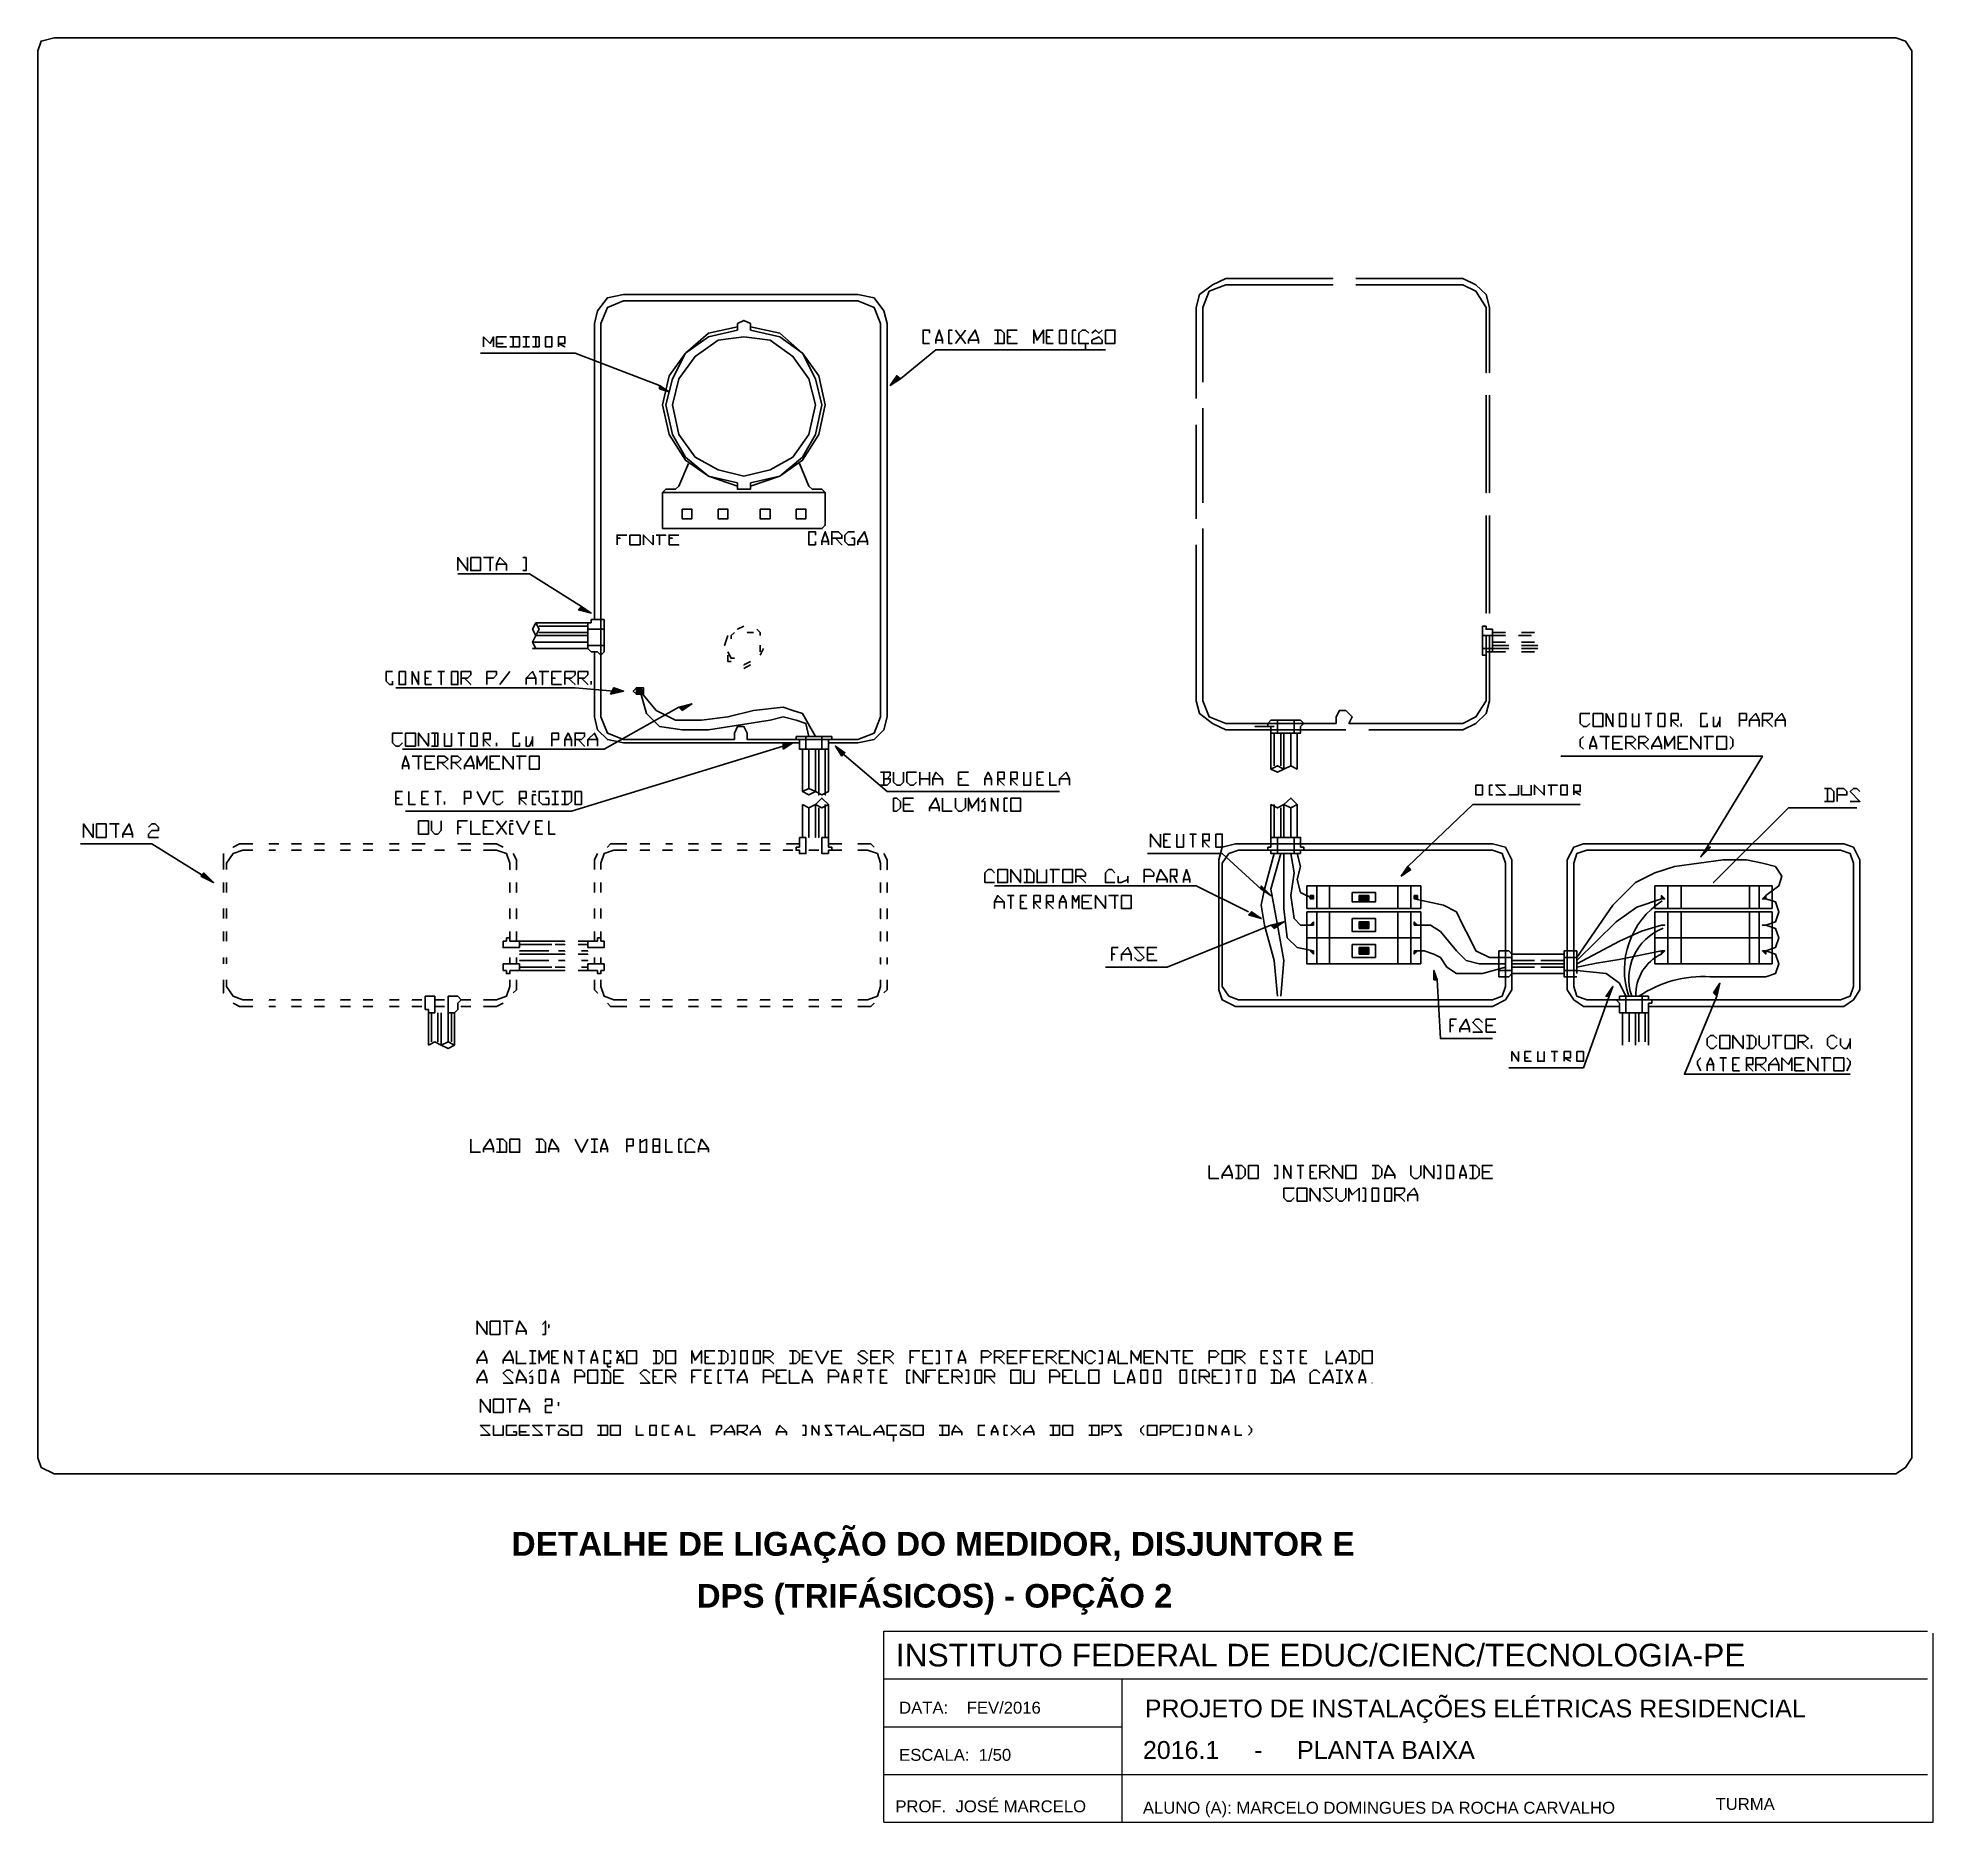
# Model space of a CAD drawing. Header units: millimetres. Extents: x 2047 to 2841, y 1963 to 2711.
import ezdxf

# ---------------------------------------------------------------- set-up
doc = ezdxf.new("R2010")
doc.units = ezdxf.units.MM
doc.styles.add('Arial1', font='', dxfattribs={"height": 2.411999})
doc.styles.get("Standard").update_dxf_attribs({"font": 'arial.ttf'})
doc.styles.get('Arial1').set_extended_font_data('Arial', bold=True)

msp = doc.modelspace()

# ---------------------------------------------------------------- texts
at = {"color": 7, "true_color": 0x000007, "style": 'Arial1'}
for s, height, p in [('DETALHE DE LIGAÇÃO DO MEDIDOR, DISJUNTOR E', 9.9854, (2245.13, 2074.72)), ('DPS (TRIFÁSICOS) - OPÇÃO 2', 9.8807, (2322.77, 2052.99))]:
    msp.add_text(s, height=height, dxfattribs=at).set_placement(p)
at = {"color": 4, "lineweight": 13}
msp.add_text('INSTITUTO FEDERAL DE EDUC/CIENC/TECNOLOGIA-PE', height=9.5, dxfattribs=at).set_placement((2406.23, 2028.32))
at = {"color": 2, "lineweight": 13}
for s, height, p in [('DATA:    FEV/2016', 5, (2407.58, 2008.53)), ('PROJETO DE INSTALAÇÕES ELÉTRICAS RESIDENCIAL', 7.5, (2510.57, 2006.95)), ('2016.1     -     PLANTA BAIXA ', 7.5, (2509.78, 1989.54)), ('ESCALA:  1/50', 5, (2407.58, 1988.75)), ('PROF.  JOSÉ MARCELO', 5, (2406, 1967.17)), ('ALUNO (A): MARCELO DOMINGUES DA ROCHA CARVALHO', 5, (2509.78, 1966.58)), ('TURMA', 5, (2749.83, 1968.17))]:
    msp.add_text(s, height=height, dxfattribs=at).set_placement(p)

# ---------------------------------------------------------------- hatches: boundary and pattern name
at = {"true_color": 0x000007}
for points in [[(2408.12, 2568.05), (2403.89, 2565.34), (2406.6, 2569.38)], [(2307.13, 2563.95), (2311.16, 2562.63), (2307.13, 2565.34)], [(2273.04, 2471.29), (2278.47, 2469.9), (2274.43, 2472.61)], [(2342.54, 2448.06), (2342.34, 2448.06), (2342.34, 2447.86), (2342.54, 2447.86)], [(2342.54, 2446.73), (2342.34, 2446.73), (2342.34, 2446.54), (2342.54, 2446.54)], [(2286.61, 2435.88), (2292.04, 2437.2), (2288, 2438.59)], [(2298.99, 2438.59), (2297.46, 2438.59), (2297.46, 2435.88)], [(2298.99, 2438.59), (2298.99, 2435.88), (2297.46, 2435.88)], [(2300.38, 2437.2), (2298.99, 2438.59), (2298.99, 2435.88)], [(2316.59, 2429.06), (2320.69, 2431.78), (2315.27, 2430.45)], [(2358.95, 2412.85), (2363.05, 2415.56), (2358.95, 2415.56)], [(2383.57, 2409.94), (2380.86, 2414.17), (2384.89, 2411.33)], [(2746.33, 2371.81), (2743.62, 2367.78), (2747.66, 2371.81)], [(2114.79, 2359.63), (2120.22, 2356.92), (2116.18, 2360.96)], [(2622.1, 2362.35), (2618.06, 2359.63), (2620.78, 2363.67)], [(2559.42, 2354.21), (2563.46, 2351.49), (2559.42, 2355.53)], [(2554, 2343.35), (2559.42, 2341.83), (2555.32, 2344.68)], [(2581.27, 2351.49), (2579.94, 2351.49), (2579.94, 2350.1)], [(2581.27, 2351.49), (2581.27, 2350.1), (2579.94, 2350.1)], [(2604.5, 2351.49), (2600.39, 2351.49), (2600.39, 2348.78)], [(2604.5, 2351.49), (2604.5, 2348.78), (2600.39, 2348.78)], [(2624.82, 2351.49), (2623.49, 2351.49), (2623.49, 2350.1)], [(2624.82, 2351.49), (2624.82, 2350.1), (2623.49, 2350.1)], [(2728.53, 2350.1), (2727.14, 2351.49), (2727.14, 2350.1)], [(2770.89, 2351.49), (2770.89, 2350.1), (2769.5, 2350.1)], [(2564.85, 2337.73), (2568.89, 2340.44), (2563.46, 2339.12)], [(2581.27, 2340.44), (2581.27, 2339.12), (2579.94, 2339.12)], [(2604.5, 2340.44), (2600.39, 2340.44), (2600.39, 2337.73)], [(2604.5, 2340.44), (2604.5, 2337.73), (2600.39, 2337.73)], [(2624.82, 2339.12), (2623.49, 2340.44), (2623.49, 2339.12)], [(2581.27, 2328.26), (2581.27, 2326.94), (2579.94, 2328.26)], [(2604.5, 2329.65), (2600.39, 2329.65), (2600.39, 2326.94)], [(2604.5, 2329.65), (2604.5, 2326.94), (2600.39, 2326.94)], [(2624.82, 2328.26), (2623.49, 2328.26), (2623.49, 2326.94)], [(2728.53, 2328.26), (2727.14, 2328.26), (2727.14, 2326.94)], [(2770.89, 2328.26), (2770.89, 2326.94), (2769.5, 2328.26)], [(2631.77, 2316.08), (2631.77, 2320.12), (2633.09, 2316.08)], [(2125.65, 2313.17), (2125.51, 2313.17), (2125.51, 2313.04), (2125.65, 2313.04)], [(2282.37, 2313.17), (2282.24, 2313.17), (2282.24, 2313.04), (2282.37, 2313.04)], [(2543.01, 2313.17), (2542.81, 2313.17), (2542.81, 2313.04), (2543.01, 2313.04)], [(2690.21, 2313.17), (2690.07, 2313.17), (2690.07, 2313.04), (2690.21, 2313.04)], [(2705.3, 2309.27), (2706.82, 2313.37), (2703.97, 2309.27)], [(2748.98, 2310.66), (2751.69, 2314.69), (2750.37, 2309.27)], [(2246.96, 2311.85), (2246.83, 2311.85), (2246.83, 2311.65), (2246.96, 2311.65)], [(2402.5, 2311.85), (2402.37, 2311.85), (2402.37, 2311.65), (2402.5, 2311.65)], [(2664.26, 2311.85), (2664.13, 2311.85), (2664.13, 2311.65), (2664.26, 2311.65)], [(2810.33, 2311.85), (2810.2, 2311.85), (2810.2, 2311.65), (2810.33, 2311.65)]]:
    msp.add_hatch(color=7, dxfattribs=at).paths.add_polyline_path(points)

# ---------------------------------------------------------------- linework, layer by layer
msp.add_line((2747.54, 2317.4), (2770.89, 2317.41))
at = {"color": 2, "lineweight": 13}
for p, q in [((2401.13, 2043.06), (2838.63, 2043.06)), ((2401.13, 1963.06), (2401.13, 2043.06)), ((2401.13, 2023.06), (2838.63, 2023.06)), ((2501.13, 1963.06), (2501.13, 2023.06)), ((2401.13, 2003.06), (2501.13, 2003.06)), ((2401.13, 1983.06), (2838.63, 1983.06))]:
    msp.add_line(p, q, dxfattribs=at)
at = {"color": 2, "linetype": 'Continuous', "lineweight": 13}
for p, q in [((2841.03, 1963.06), (2841.03, 2042.22)), ((2401.13, 1963.06), (2841.03, 1963.06))]:
    msp.add_line(p, q, dxfattribs=at)
at = {"color": 7, "linetype": 'Continuous', "lineweight": -2, "true_color": 0x000007}
for points in [[(2053.31, 2711.01), (2047.88, 2709.69), (2046.55, 2705.59)], [(2053.31, 2711.01), (2825.42, 2711.01), (2825.42, 2711.01)], [(2832.17, 2705.59), (2829.46, 2709.69), (2825.42, 2711.01)], [(2046.55, 2115.81), (2046.55, 2705.59), (2046.55, 2705.59)], [(2832.17, 2705.59), (2832.17, 2115.81), (2832.17, 2115.81)], [(2544.53, 2610.21), (2538.91, 2607.5), (2533.48, 2603.46), (2532.16, 2598.03)], [(2544.53, 2607.5), (2537.58, 2604.79), (2534.87, 2598.03)], [(2544.53, 2610.21), (2589.41, 2610.21), (2589.41, 2610.21)], [(2544.53, 2607.5), (2589.41, 2607.5), (2589.41, 2607.5)], [(2599.07, 2610.21), (2643.94, 2610.21), (2643.94, 2610.21)], [(2599.07, 2607.5), (2643.94, 2607.5), (2643.94, 2607.5)], [(2655, 2598.03), (2653.61, 2603.46), (2649.37, 2607.5), (2643.94, 2610.21)], [(2653.61, 2598.03), (2649.37, 2604.79), (2643.94, 2607.5)], [(2292.04, 2603.46), (2285.28, 2602.07), (2281.18, 2596.64), (2279.86, 2591.22)], [(2292.04, 2600.75), (2285.28, 2598.03), (2282.57, 2591.22)], [(2292.04, 2603.46), (2390.32, 2603.46), (2390.32, 2603.46)], [(2292.04, 2600.75), (2390.32, 2600.75), (2390.32, 2600.75)], [(2402.5, 2591.22), (2401.18, 2596.64), (2397.07, 2602.07), (2390.32, 2603.46)], [(2399.79, 2591.22), (2397.07, 2598.03), (2390.32, 2600.75)], [(2532.16, 2559.91), (2532.16, 2598.03), (2532.16, 2598.03)], [(2534.87, 2566.66), (2534.87, 2598.03), (2534.87, 2598.03)], [(2653.61, 2598.03), (2653.61, 2570.7), (2653.61, 2570.7)], [(2655, 2598.03), (2655, 2570.7), (2655, 2570.7)], [(2279.86, 2467.19), (2279.86, 2591.22), (2279.86, 2591.22)], [(2282.57, 2467.19), (2282.57, 2591.22), (2282.57, 2591.22)], [(2345.25, 2588.5), (2345.25, 2591.22), (2342.54, 2592.61), (2339.82, 2591.22), (2339.82, 2588.5)], [(2399.79, 2591.22), (2399.79, 2426.35), (2399.79, 2426.35)], [(2402.5, 2591.22), (2402.5, 2426.35), (2402.5, 2426.35)], [(2233.4, 2581.55), (2233.4, 2585.66), (2236.11, 2582.94), (2237.5, 2585.66), (2237.5, 2581.55)], [(2238.82, 2581.55), (2238.82, 2585.66), (2242.93, 2585.66)], [(2238.82, 2582.94), (2241.54, 2582.94), (2241.54, 2582.94)], [(2244.45, 2581.55), (2248.49, 2581.55), (2248.49, 2585.66), (2244.45, 2585.66)], [(2245.77, 2585.66), (2245.77, 2581.55), (2245.77, 2581.55)], [(2249.88, 2585.66), (2252.59, 2585.66), (2252.59, 2585.66)], [(2251.2, 2585.66), (2251.2, 2581.55), (2251.2, 2581.55)], [(2253.91, 2581.55), (2256.63, 2581.55), (2256.63, 2585.66), (2253.91, 2585.66)], [(2255.3, 2585.66), (2255.3, 2581.55), (2255.3, 2581.55)], [(2264.77, 2581.55), (2264.77, 2585.66), (2267.48, 2585.66), (2267.48, 2582.94), (2264.77, 2582.94)], [(2264.77, 2582.94), (2267.48, 2581.55), (2267.48, 2581.55)], [(2339.82, 2589.89), (2327.64, 2587.18), (2317.98, 2578.84), (2311.16, 2569.38), (2308.45, 2557.2), (2311.16, 2544.82), (2317.98, 2533.97), (2327.64, 2527.22), (2339.82, 2523.11)], [(2339.82, 2588.5), (2327.64, 2585.66), (2317.98, 2578.84), (2312.55, 2568.05), (2309.84, 2557.2), (2312.55, 2544.82), (2317.98, 2535.29), (2327.64, 2527.22), (2339.82, 2524.5)], [(2345.25, 2523.11), (2357.63, 2527.22), (2367.09, 2533.97), (2373.91, 2544.82), (2376.62, 2557.2), (2373.91, 2569.38), (2367.09, 2578.84), (2357.63, 2587.18), (2345.25, 2589.89)], [(2345.25, 2524.5), (2357.63, 2527.22), (2367.09, 2535.29), (2372.52, 2544.82), (2375.23, 2557.2), (2372.52, 2568.05), (2367.09, 2578.84), (2357.63, 2585.66), (2345.25, 2588.5)], [(2420.3, 2582.94), (2417.59, 2582.94), (2417.59, 2588.5), (2420.3, 2588.5), (2420.3, 2587.18)], [(2423.02, 2582.94), (2423.02, 2584.27), (2424.41, 2588.5), (2425.73, 2584.27), (2425.73, 2582.94)], [(2423.02, 2584.27), (2425.73, 2584.27), (2425.73, 2584.27)], [(2428.44, 2588.5), (2429.77, 2588.5), (2429.77, 2588.5)], [(2428.44, 2588.5), (2428.44, 2582.94), (2428.44, 2582.94)], [(2428.44, 2582.94), (2429.77, 2582.94), (2429.77, 2582.94)], [(2431.16, 2582.94), (2435.39, 2588.5), (2435.39, 2588.5)], [(2431.16, 2588.5), (2435.39, 2582.94), (2435.39, 2582.94)], [(2436.72, 2582.94), (2436.72, 2584.27), (2439.43, 2588.5), (2440.82, 2584.27), (2440.82, 2582.94)], [(2436.72, 2584.27), (2440.82, 2584.27), (2440.82, 2584.27)], [(2447.57, 2582.94), (2451.67, 2582.94), (2451.67, 2587.18), (2450.29, 2588.5), (2447.57, 2588.5)], [(2448.96, 2588.5), (2448.96, 2582.94), (2448.96, 2582.94)], [(2453, 2582.94), (2453, 2588.5), (2457.1, 2588.5)], [(2453, 2585.66), (2454.39, 2585.66), (2454.39, 2585.66)], [(2453, 2582.94), (2457.1, 2582.94), (2457.1, 2582.94)], [(2464.05, 2582.94), (2464.05, 2588.5), (2465.38, 2584.27), (2468.09, 2588.5), (2468.09, 2582.94)], [(2469.41, 2582.94), (2469.41, 2588.5), (2472.13, 2588.5)], [(2469.41, 2585.66), (2470.8, 2585.66), (2470.8, 2585.66)], [(2469.41, 2582.94), (2472.13, 2582.94), (2472.13, 2582.94)], [(2474.84, 2582.94), (2477.55, 2582.94), (2477.55, 2588.5), (2474.84, 2588.5)], [(2474.84, 2588.5), (2474.84, 2582.94), (2474.84, 2582.94)], [(2480.27, 2588.5), (2481.66, 2588.5), (2481.66, 2588.5)], [(2480.27, 2588.5), (2480.27, 2582.94), (2480.27, 2582.94)], [(2480.27, 2582.94), (2481.66, 2582.94), (2481.66, 2582.94)], [(2487.08, 2582.94), (2482.98, 2582.94), (2482.98, 2587.18), (2484.37, 2588.5), (2485.69, 2588.5), (2487.08, 2587.18)], [(2485.69, 2580.23), (2485.69, 2581.55), (2485.69, 2582.94)], [(2488.41, 2587.18), (2489.93, 2588.5), (2491.32, 2587.18), (2492.64, 2588.5)], [(2488.41, 2582.94), (2488.41, 2584.27), (2491.32, 2585.66), (2492.64, 2584.27), (2492.64, 2582.94)], [(2488.41, 2582.94), (2492.64, 2582.94), (2492.64, 2582.94)], [(2307.13, 2565.34), (2271.72, 2578.84), (2232.07, 2578.84)], [(2238.82, 2581.55), (2242.93, 2581.55), (2242.93, 2581.55)], [(2249.88, 2581.55), (2252.59, 2581.55), (2252.59, 2581.55)], [(2408.12, 2568.05), (2423.02, 2580.23), (2494.03, 2580.23)], [(2653.61, 2561.24), (2653.61, 2520.4), (2653.61, 2520.4)], [(2655, 2561.24), (2655, 2520.4), (2655, 2520.4)], [(2534.87, 2516.16), (2534.87, 2555.81), (2534.87, 2555.81)], [(2532.16, 2509.41), (2532.16, 2548.86), (2532.16, 2548.86)], [(2319.3, 2532.58), (2315.27, 2523.11), (2315.27, 2523.11)], [(2365.77, 2532.58), (2369.8, 2523.11), (2369.8, 2523.11)], [(2311.16, 2521.79), (2309.84, 2521.79), (2308.45, 2520.4)], [(2308.45, 2520.4), (2376.62, 2520.4), (2376.62, 2520.4)], [(2308.45, 2520.4), (2308.45, 2506.7), (2308.45, 2506.7)], [(2312.55, 2521.79), (2311.16, 2521.79), (2311.16, 2521.79)], [(2312.55, 2521.79), (2313.88, 2521.79), (2315.27, 2523.11)], [(2339.82, 2524.5), (2339.82, 2521.79), (2345.25, 2521.79), (2345.25, 2524.5)], [(2369.8, 2523.11), (2371.19, 2521.79), (2372.52, 2521.79)], [(2372.52, 2521.79), (2373.91, 2521.79), (2373.91, 2521.79)], [(2376.62, 2520.4), (2375.23, 2521.79), (2373.91, 2521.79)], [(2376.62, 2520.4), (2376.62, 2506.7), (2376.62, 2506.7)], [(2653.61, 2510.74), (2653.61, 2469.9), (2653.61, 2469.9)], [(2655, 2510.74), (2655, 2469.9), (2655, 2469.9)], [(2289.32, 2498.56), (2289.32, 2502.6), (2293.43, 2502.6)], [(2300.38, 2498.56), (2300.38, 2502.6), (2304.41, 2498.56), (2304.41, 2502.6)], [(2305.8, 2502.6), (2309.84, 2502.6), (2309.84, 2502.6)], [(2307.13, 2502.6), (2307.13, 2498.56), (2307.13, 2498.56)], [(2308.45, 2506.7), (2308.45, 2505.31), (2309.84, 2505.31)], [(2309.84, 2505.31), (2375.23, 2505.31), (2375.23, 2505.31)], [(2311.16, 2498.56), (2311.16, 2502.6), (2315.27, 2502.6)], [(2372.52, 2499.88), (2372.52, 2498.56), (2369.8, 2498.56), (2369.8, 2503.99), (2372.52, 2503.99), (2372.52, 2502.6)], [(2375.23, 2505.31), (2375.23, 2505.31), (2376.62, 2506.7)], [(2375.23, 2498.56), (2375.23, 2499.88), (2376.62, 2503.99), (2377.94, 2499.88), (2377.94, 2498.56)], [(2379.33, 2498.56), (2379.33, 2503.99), (2382.18, 2503.99), (2383.57, 2502.6), (2383.57, 2501.27), (2379.33, 2501.27)], [(2387.61, 2501.27), (2388.93, 2501.27), (2388.93, 2498.56), (2386.28, 2498.56), (2384.89, 2499.88), (2384.89, 2502.6), (2386.28, 2503.99), (2388.93, 2503.99)], [(2390.32, 2498.56), (2390.32, 2499.88), (2393.03, 2503.99), (2394.36, 2499.88), (2394.36, 2498.56)], [(2534.87, 2474), (2534.87, 2505.31), (2534.87, 2505.31)], [(2289.32, 2501.27), (2290.71, 2501.27), (2290.71, 2501.27)], [(2311.16, 2501.27), (2312.55, 2501.27), (2312.55, 2501.27)], [(2311.16, 2498.56), (2315.27, 2498.56), (2315.27, 2498.56)], [(2375.23, 2499.88), (2377.94, 2499.88), (2377.94, 2499.88)], [(2380.86, 2501.27), (2383.57, 2498.56), (2383.57, 2498.56)], [(2390.32, 2499.88), (2394.36, 2499.88), (2394.36, 2499.88)], [(2532.16, 2460.44), (2532.16, 2498.56), (2532.16, 2498.56)], [(2222.61, 2487.7), (2222.61, 2493.13), (2226.64, 2487.7), (2226.64, 2493.13)], [(2233.4, 2493.13), (2237.5, 2493.13), (2237.5, 2493.13)], [(2236.11, 2493.13), (2236.11, 2487.7), (2236.11, 2487.7)], [(2238.82, 2487.7), (2238.82, 2490.42), (2240.21, 2493.13), (2242.93, 2490.42), (2242.93, 2487.7)], [(2238.82, 2490.42), (2242.93, 2490.42), (2242.93, 2490.42)], [(2249.88, 2493.13), (2251.2, 2493.13), (2251.2, 2487.7)], [(2249.88, 2487.7), (2251.2, 2487.7), (2251.2, 2487.7)], [(2274.43, 2472.61), (2252.59, 2486.38), (2222.61, 2486.38)], [(2534.87, 2433.17), (2534.87, 2474), (2534.87, 2474)], [(2255.3, 2465.86), (2253.91, 2463.15), (2255.3, 2460.44)], [(2277.14, 2465.86), (2255.3, 2465.86), (2255.3, 2465.86)], [(2255.3, 2465.86), (2256.63, 2463.15), (2255.3, 2460.44)], [(2277.14, 2464.47), (2256.63, 2464.47), (2256.63, 2464.47)], [(2278.47, 2467.19), (2278.47, 2465.86), (2277.14, 2465.86)], [(2277.14, 2455.01), (2277.14, 2465.86), (2277.14, 2465.86)], [(2277.14, 2463.15), (2283.89, 2463.15), (2283.89, 2463.15)], [(2278.47, 2467.19), (2281.18, 2467.19), (2281.18, 2467.19)], [(2281.18, 2467.19), (2282.57, 2467.19), (2282.57, 2467.19)], [(2282.57, 2426.35), (2282.57, 2467.19), (2282.57, 2467.19)], [(2283.89, 2467.19), (2282.57, 2467.19), (2282.57, 2467.19)], [(2283.89, 2465.86), (2283.89, 2467.19), (2283.89, 2467.19)], [(2283.89, 2455.01), (2283.89, 2465.86), (2283.89, 2465.86)], [(2342.54, 2464.47), (2339.82, 2463.15), (2339.82, 2463.15)], [(2349.29, 2460.44), (2349.29, 2461.76), (2347.96, 2463.15)], [(2652.08, 2463.15), (2652.08, 2464.47), (2652.08, 2464.47)], [(2652.08, 2464.47), (2653.61, 2464.47), (2653.61, 2464.47)], [(2652.08, 2453.68), (2652.08, 2463.15), (2652.08, 2463.15)], [(2653.61, 2463.15), (2653.61, 2464.47), (2653.61, 2464.47)], [(2656.32, 2463.15), (2653.61, 2463.15), (2653.61, 2463.15)], [(2656.32, 2453.68), (2656.32, 2463.15), (2656.32, 2463.15)], [(2255.3, 2460.44), (2253.91, 2457.72), (2255.3, 2455.01)], [(2277.14, 2457.72), (2253.91, 2457.72), (2253.91, 2457.72)], [(2277.14, 2455.01), (2253.91, 2455.01), (2253.91, 2455.01)], [(2277.14, 2460.44), (2255.3, 2460.44), (2255.3, 2460.44)], [(2277.14, 2455.01), (2255.3, 2455.01), (2255.3, 2455.01)], [(2277.14, 2461.76), (2256.63, 2461.76), (2256.63, 2461.76)], [(2277.14, 2456.33), (2283.89, 2456.33), (2283.89, 2456.33)], [(2277.14, 2455.01), (2278.47, 2453.68), (2278.53, 2453.68)], [(2283.89, 2453.68), (2283.89, 2455.01), (2283.89, 2455.01)], [(2335.78, 2460.44), (2334.39, 2456.33), (2334.39, 2456.33)], [(2338.5, 2461.76), (2337.11, 2460.44), (2337.11, 2459.05)], [(2346.57, 2461.76), (2343.93, 2461.76), (2343.93, 2461.76)], [(2349.29, 2453.68), (2349.29, 2456.33), (2349.35, 2456.4)], [(2349.29, 2452.29), (2350.68, 2455.01), (2350.68, 2455.01)], [(2532.16, 2433.17), (2532.16, 2460.44), (2532.16, 2460.44)], [(2656.32, 2460.44), (2652.08, 2460.44), (2652.08, 2460.44)], [(2656.32, 2455.01), (2652.08, 2455.01), (2652.08, 2455.01)], [(2653.61, 2460.44), (2653.61, 2433.17), (2653.61, 2433.17)], [(2655, 2460.44), (2655, 2433.17), (2655, 2433.17)], [(2656.32, 2461.76), (2661.75, 2461.76), (2661.75, 2461.76)], [(2656.32, 2461.76), (2661.75, 2461.76), (2661.75, 2461.76)], [(2656.32, 2460.44), (2661.75, 2460.44), (2661.75, 2460.44)], [(2656.32, 2457.72), (2661.75, 2457.72), (2661.75, 2457.72)], [(2656.32, 2456.33), (2663.14, 2456.33), (2663.14, 2456.33)], [(2656.32, 2455.01), (2663.14, 2455.01), (2663.14, 2455.01)], [(2667.17, 2460.44), (2672.6, 2460.44), (2672.6, 2460.44)], [(2668.5, 2461.76), (2673.93, 2461.76), (2673.93, 2461.76)], [(2668.5, 2461.76), (2672.6, 2461.76), (2672.6, 2461.76)], [(2668.5, 2457.72), (2673.93, 2457.72), (2673.93, 2457.72)], [(2668.5, 2456.33), (2675.32, 2456.33), (2675.32, 2456.33)], [(2668.5, 2455.01), (2675.32, 2455.01), (2675.32, 2455.01)], [(2278.47, 2453.68), (2281.18, 2453.68), (2281.18, 2453.68)], [(2279.86, 2426.35), (2279.86, 2453.68), (2279.86, 2453.68)], [(2281.18, 2453.68), (2282.57, 2452.29), (2282.57, 2452.29)], [(2283.89, 2453.68), (2282.57, 2452.29), (2282.57, 2452.29)], [(2335.78, 2453.68), (2337.11, 2450.97), (2338.5, 2450.97)], [(2335.78, 2452.29), (2335.78, 2449.58), (2337.11, 2449.58)], [(2342.54, 2448.26), (2345.25, 2449.58), (2345.25, 2449.58)], [(2342.54, 2446.73), (2345.25, 2448.26), (2345.25, 2448.26)], [(2652.08, 2453.68), (2652.08, 2452.29), (2652.08, 2452.29)], [(2652.08, 2452.29), (2653.61, 2452.29), (2653.61, 2452.29)], [(2653.61, 2453.68), (2653.61, 2452.29), (2653.61, 2452.29)], [(2656.32, 2453.68), (2653.61, 2453.68), (2653.61, 2453.68)], [(2656.32, 2453.68), (2661.75, 2453.68), (2661.75, 2453.68)], [(2668.5, 2453.68), (2673.93, 2453.68), (2673.93, 2453.68)], [(2195.27, 2441.31), (2195.27, 2439.92), (2193.95, 2439.92), (2192.56, 2441.31), (2192.56, 2445.34), (2195.27, 2445.34)], [(2203.41, 2439.92), (2203.41, 2445.34), (2206.13, 2439.92), (2206.13, 2445.34)], [(2208.84, 2439.92), (2208.84, 2445.34), (2211.55, 2445.34)], [(2208.84, 2442.63), (2210.23, 2442.63), (2210.23, 2442.63)], [(2208.84, 2439.92), (2211.55, 2439.92), (2211.55, 2439.92)], [(2214.27, 2445.34), (2216.98, 2445.34), (2216.98, 2445.34)], [(2215.66, 2445.34), (2215.66, 2439.92), (2215.66, 2439.92)], [(2223.93, 2439.92), (2223.93, 2445.34), (2227.97, 2445.34), (2227.97, 2444.02), (2226.64, 2442.63), (2223.93, 2442.63)], [(2225.32, 2442.63), (2227.97, 2439.92), (2227.97, 2439.92)], [(2234.79, 2439.92), (2234.79, 2445.34), (2238.82, 2445.34), (2238.82, 2444.02), (2237.5, 2442.63), (2234.79, 2442.63)], [(2240.21, 2439.92), (2244.45, 2445.34), (2244.45, 2445.34)], [(2251.2, 2439.92), (2251.2, 2442.63), (2253.91, 2445.34), (2255.3, 2442.63), (2255.3, 2439.92)], [(2251.2, 2442.63), (2255.3, 2442.63), (2255.3, 2442.63)], [(2256.63, 2445.34), (2260.73, 2445.34), (2260.73, 2445.34)], [(2258.02, 2445.34), (2258.02, 2439.92), (2258.02, 2439.92)], [(2262.05, 2439.92), (2262.05, 2445.34), (2266.09, 2445.34)], [(2262.05, 2442.63), (2263.44, 2442.63), (2263.44, 2442.63)], [(2262.05, 2439.92), (2266.09, 2439.92), (2266.09, 2439.92)], [(2267.48, 2439.92), (2267.48, 2445.34), (2271.72, 2445.34), (2271.72, 2444.02), (2270.19, 2442.63), (2267.48, 2442.63)], [(2268.8, 2442.63), (2271.72, 2439.92), (2271.72, 2439.92)], [(2273.04, 2439.92), (2273.04, 2445.34), (2277.14, 2445.34), (2277.14, 2444.02), (2275.75, 2442.63), (2273.04, 2442.63)], [(2274.43, 2442.63), (2277.14, 2439.92), (2277.14, 2439.92)], [(2278.47, 2439.92), (2278.47, 2441.31), (2278.47, 2441.31)], [(2288, 2437.2), (2271.72, 2438.59), (2196.66, 2438.59)], [(2298.99, 2437.2), (2301.7, 2427.74), (2307.13, 2422.31), (2316.59, 2420.92), (2327.64, 2420.92), (2353.52, 2425.03), (2358.95, 2426.35), (2364.38, 2425.03), (2368.48, 2423.64), (2369.8, 2418.21)], [(2298.99, 2437.2), (2305.8, 2429.06), (2313.88, 2425.03), (2324.73, 2425.03), (2335.78, 2426.35), (2346.57, 2429.06), (2358.95, 2430.45), (2363.05, 2429.06), (2367.09, 2427.74), (2372.52, 2418.21)], [(2532.16, 2433.17), (2533.48, 2427.74), (2538.91, 2423.64), (2544.53, 2420.92)], [(2534.87, 2433.17), (2537.58, 2426.35), (2544.53, 2423.64)], [(2643.94, 2420.92), (2649.37, 2423.64), (2653.61, 2427.74), (2655, 2433.17)], [(2643.94, 2423.64), (2649.37, 2426.35), (2653.61, 2433.17)], [(2315.27, 2430.45), (2283.89, 2412.85), (2199.38, 2412.85)], [(2279.86, 2426.35), (2281.18, 2420.92), (2285.28, 2416.89), (2292.04, 2415.56)], [(2282.57, 2426.35), (2285.28, 2419.6), (2292.04, 2416.89)], [(2390.32, 2416.89), (2397.07, 2419.6), (2399.79, 2426.35)], [(2390.32, 2415.56), (2397.07, 2416.89), (2401.18, 2420.92), (2402.5, 2426.35)], [(2590.73, 2423.64), (2544.53, 2423.64), (2544.53, 2423.64)], [(2563.46, 2425.03), (2562.14, 2423.64), (2562.14, 2423.64)], [(2562.14, 2423.64), (2562.14, 2423.7), (2562.14, 2423.7)], [(2562.14, 2422.31), (2562.14, 2423.64), (2562.14, 2423.64)], [(2563.46, 2425.03), (2575.84, 2425.03), (2575.84, 2425.03)], [(2566.18, 2419.6), (2566.18, 2425.03), (2566.18, 2425.03)], [(2573.13, 2419.6), (2573.13, 2425.03), (2573.13, 2425.03)], [(2575.84, 2425.03), (2577.23, 2423.64), (2577.23, 2423.64)], [(2575.84, 2422.31), (2577.23, 2423.64), (2577.23, 2423.64)], [(2577.23, 2423.64), (2577.23, 2423.7), (2577.23, 2423.7)], [(2596.16, 2423.64), (2597.55, 2426.35), (2594.83, 2429.06), (2592.12, 2429.06), (2590.73, 2426.35), (2590.73, 2423.64)], [(2643.94, 2423.64), (2596.16, 2423.64), (2596.16, 2423.64)], [(2697.16, 2423.64), (2695.83, 2422.31), (2694.44, 2422.31), (2693.12, 2423.64), (2693.12, 2427.74), (2697.16, 2427.74)], [(2703.97, 2422.31), (2703.97, 2427.74), (2706.82, 2422.31), (2706.82, 2427.74)], [(2709.53, 2422.31), (2712.25, 2422.31), (2712.25, 2427.74), (2709.53, 2427.74)], [(2709.53, 2427.74), (2709.53, 2422.31), (2709.53, 2422.31)], [(2714.96, 2427.74), (2714.96, 2422.31), (2717.67, 2422.31), (2717.67, 2427.74)], [(2720.39, 2427.74), (2723.1, 2427.74), (2723.1, 2427.74)], [(2721.71, 2427.74), (2721.71, 2422.31), (2721.71, 2422.31)], [(2731.24, 2422.31), (2731.24, 2427.74), (2734.09, 2427.74), (2734.09, 2425.03), (2731.24, 2425.03)], [(2731.24, 2425.03), (2734.09, 2422.31), (2734.09, 2422.31)], [(2735.48, 2422.31), (2735.48, 2423.64), (2735.48, 2423.64)], [(2746.33, 2423.64), (2746.33, 2422.31), (2743.62, 2422.31), (2743.62, 2427.74), (2746.33, 2427.74)], [(2748.98, 2426.35), (2748.98, 2422.31), (2750.37, 2422.31), (2751.69, 2425.03)], [(2751.69, 2426.35), (2751.69, 2422.31), (2751.69, 2422.31)], [(2759.83, 2422.31), (2759.83, 2427.74), (2762.75, 2427.74), (2762.75, 2425.03), (2759.83, 2425.03)], [(2764.07, 2422.31), (2764.07, 2425.03), (2766.78, 2427.74), (2768.17, 2425.03), (2768.17, 2422.31)], [(2764.07, 2425.03), (2768.17, 2425.03), (2768.17, 2425.03)], [(2769.5, 2422.31), (2769.5, 2427.74), (2773.6, 2427.74), (2773.6, 2426.35), (2772.21, 2425.03), (2769.5, 2425.03)], [(2770.89, 2425.03), (2773.6, 2422.31), (2773.6, 2422.31)], [(2774.92, 2422.31), (2774.92, 2425.03), (2777.64, 2427.74), (2779.03, 2425.03), (2779.03, 2422.31)], [(2774.92, 2425.03), (2779.03, 2425.03), (2779.03, 2425.03)], [(2199.38, 2415.56), (2197.99, 2414.17), (2196.66, 2414.17), (2195.27, 2415.56), (2195.27, 2419.6), (2199.38, 2419.6)], [(2206.13, 2414.17), (2206.13, 2419.6), (2210.23, 2414.17), (2210.23, 2419.6)], [(2211.55, 2414.17), (2214.27, 2414.17), (2214.27, 2419.6), (2211.55, 2419.6)], [(2212.94, 2419.6), (2212.94, 2414.17), (2212.94, 2414.17)], [(2216.98, 2419.6), (2216.98, 2414.17), (2219.89, 2414.17), (2219.89, 2419.6)], [(2222.61, 2419.6), (2225.32, 2419.6), (2225.32, 2419.6)], [(2223.93, 2419.6), (2223.93, 2414.17), (2223.93, 2414.17)], [(2233.4, 2414.17), (2233.4, 2419.6), (2236.11, 2419.6), (2236.11, 2416.89), (2233.4, 2416.89)], [(2233.4, 2416.89), (2236.11, 2414.17), (2236.11, 2414.17)], [(2238.82, 2414.17), (2238.82, 2415.56), (2238.82, 2415.56)], [(2248.49, 2415.56), (2248.49, 2414.17), (2245.77, 2414.17), (2245.77, 2419.6), (2248.49, 2419.6)], [(2251.2, 2418.21), (2251.2, 2414.17), (2252.59, 2414.17), (2253.91, 2416.89)], [(2253.91, 2418.21), (2253.91, 2414.17), (2253.91, 2414.17)], [(2262.05, 2414.17), (2262.05, 2419.6), (2264.77, 2419.6), (2264.77, 2416.89), (2262.05, 2416.89)], [(2267.48, 2414.17), (2267.48, 2416.89), (2268.8, 2419.6), (2270.19, 2416.89), (2270.19, 2414.17)], [(2267.48, 2416.89), (2270.19, 2416.89), (2270.19, 2416.89)], [(2271.72, 2414.17), (2271.72, 2419.6), (2275.75, 2419.6), (2275.75, 2418.21), (2274.43, 2416.89), (2271.72, 2416.89)], [(2273.04, 2416.89), (2275.75, 2414.17), (2275.75, 2414.17)], [(2277.14, 2414.17), (2277.14, 2416.89), (2279.86, 2419.6), (2281.18, 2416.89), (2281.18, 2414.17)], [(2277.14, 2416.89), (2281.18, 2416.89), (2281.18, 2416.89)], [(2338.5, 2416.89), (2292.04, 2416.89), (2292.04, 2416.89)], [(2303.09, 2415.56), (2292.04, 2415.56), (2292.04, 2415.56)], [(2303.09, 2415.56), (2315.27, 2415.56), (2315.27, 2415.56)], [(2365.77, 2415.56), (2315.27, 2415.56), (2315.27, 2415.56)], [(2343.93, 2416.89), (2343.93, 2419.6), (2342.54, 2422.31), (2339.82, 2422.31), (2338.5, 2419.6), (2338.5, 2416.89)], [(2390.32, 2416.89), (2343.93, 2416.89), (2343.93, 2416.89)], [(2364.38, 2418.21), (2364.38, 2416.89), (2364.38, 2416.89)], [(2365.77, 2418.21), (2364.38, 2418.21), (2364.38, 2418.21)], [(2365.77, 2416.89), (2364.38, 2416.89), (2364.38, 2416.89)], [(2365.77, 2418.21), (2365.77, 2418.28), (2365.77, 2418.28)], [(2377.94, 2418.21), (2365.77, 2418.21), (2365.77, 2418.21)], [(2365.77, 2415.56), (2365.77, 2416.89), (2365.77, 2416.89)], [(2365.77, 2414.17), (2365.77, 2415.56), (2365.77, 2415.56)], [(2368.48, 2412.85), (2368.48, 2418.21), (2368.48, 2418.21)], [(2375.23, 2412.85), (2375.23, 2418.21), (2375.23, 2418.21)], [(2377.94, 2418.21), (2377.94, 2418.28), (2377.94, 2418.28)], [(2377.94, 2418.21), (2379.33, 2418.21), (2379.33, 2418.21)], [(2377.94, 2416.89), (2379.33, 2416.89), (2379.33, 2416.89)], [(2377.94, 2416.89), (2377.94, 2415.56), (2377.94, 2415.56)], [(2390.32, 2415.56), (2377.94, 2415.56), (2377.94, 2415.56)], [(2377.94, 2414.17), (2377.94, 2415.56), (2377.94, 2415.56)], [(2379.33, 2418.21), (2379.33, 2416.89), (2379.33, 2416.89)], [(2555.32, 2420.92), (2544.53, 2420.92), (2544.53, 2420.92)], [(2555.32, 2420.92), (2567.57, 2420.92), (2567.57, 2420.92)], [(2564.85, 2422.31), (2556.71, 2422.31), (2556.71, 2422.31)], [(2563.46, 2422.31), (2562.14, 2422.31), (2562.14, 2422.31)], [(2563.46, 2419.6), (2563.46, 2422.31), (2563.46, 2422.31)], [(2563.46, 2404.51), (2563.46, 2419.6), (2563.46, 2419.6)], [(2563.46, 2419.6), (2574.51, 2419.6), (2574.51, 2419.6)], [(2564.85, 2405.9), (2564.85, 2419.6), (2564.85, 2419.6)], [(2594.83, 2420.92), (2567.57, 2420.92), (2567.57, 2420.92)], [(2567.57, 2405.9), (2567.57, 2419.6), (2567.57, 2419.6)], [(2568.89, 2404.51), (2568.89, 2419.6), (2568.89, 2419.6)], [(2571.8, 2405.9), (2571.8, 2419.6), (2571.8, 2419.6)], [(2574.51, 2404.51), (2574.51, 2419.6), (2574.51, 2419.6)], [(2574.51, 2405.9), (2574.51, 2419.6), (2574.51, 2419.6)], [(2574.51, 2419.6), (2575.84, 2419.6), (2575.84, 2419.6)], [(2575.84, 2419.6), (2575.84, 2422.31), (2575.84, 2422.31)], [(2631.77, 2420.92), (2604.5, 2420.92), (2604.5, 2420.92)], [(2643.94, 2420.92), (2631.77, 2420.92), (2631.77, 2420.92)], [(2694.44, 2418.21), (2693.12, 2416.89), (2693.12, 2414.17), (2694.44, 2412.85)], [(2697.16, 2412.85), (2697.16, 2414.17), (2698.55, 2418.21), (2699.87, 2414.17), (2699.87, 2412.85)], [(2701.26, 2418.21), (2705.3, 2418.21), (2705.3, 2418.21)], [(2703.97, 2418.21), (2703.97, 2412.85), (2703.97, 2412.85)], [(2706.82, 2412.85), (2706.82, 2418.21), (2710.86, 2418.21)], [(2706.82, 2415.56), (2709.53, 2415.56), (2709.53, 2415.56)], [(2712.25, 2412.85), (2712.25, 2418.21), (2714.96, 2418.21), (2716.28, 2416.89), (2716.35, 2416.89), (2714.96, 2415.56), (2712.25, 2415.56)], [(2713.57, 2415.56), (2716.28, 2412.85), (2716.28, 2412.85)], [(2717.67, 2412.85), (2717.67, 2418.21), (2720.39, 2418.21), (2721.71, 2416.89), (2721.71, 2416.89), (2720.39, 2415.56), (2717.67, 2415.56)], [(2719, 2415.56), (2721.71, 2412.85), (2721.71, 2412.85)], [(2723.1, 2412.85), (2723.1, 2414.17), (2725.81, 2418.21), (2727.14, 2414.17), (2727.14, 2412.85)], [(2728.53, 2412.85), (2728.53, 2418.21), (2729.85, 2414.17), (2732.57, 2418.21), (2732.57, 2412.85)], [(2734.09, 2412.85), (2734.09, 2418.21), (2738.19, 2418.21)], [(2734.09, 2415.56), (2735.48, 2415.56), (2735.48, 2415.56)], [(2739.52, 2412.85), (2739.52, 2418.21), (2743.62, 2412.85), (2743.62, 2418.21)], [(2744.94, 2418.21), (2748.98, 2418.21), (2748.98, 2418.21)], [(2746.33, 2418.21), (2746.33, 2412.85), (2746.33, 2412.85)], [(2755.8, 2418.21), (2757.12, 2416.89), (2757.12, 2414.17), (2755.8, 2412.85)], [(2199.38, 2404.51), (2199.38, 2405.9), (2200.7, 2409.94), (2202.09, 2405.9), (2202.09, 2404.51)], [(2358.95, 2414.17), (2270.19, 2386.9), (2200.7, 2386.9)], [(2203.41, 2409.94), (2207.52, 2409.94), (2207.52, 2409.94)], [(2206.13, 2409.94), (2206.13, 2404.51), (2206.13, 2404.51)], [(2208.84, 2404.51), (2208.84, 2409.94), (2212.94, 2409.94)], [(2214.27, 2404.51), (2214.27, 2409.94), (2216.98, 2409.94), (2218.5, 2408.61), (2218.5, 2408.61), (2216.98, 2407.22), (2214.27, 2407.22)], [(2219.89, 2404.51), (2219.89, 2409.94), (2222.61, 2409.94), (2223.93, 2408.61), (2223.93, 2408.61), (2222.61, 2407.22), (2219.89, 2407.22)], [(2225.32, 2404.51), (2225.32, 2405.9), (2227.97, 2409.94), (2229.36, 2405.9), (2229.36, 2404.51)], [(2230.68, 2404.51), (2230.68, 2409.94), (2232.07, 2405.9), (2234.79, 2409.94), (2234.79, 2404.51)], [(2236.11, 2404.51), (2236.11, 2409.94), (2240.21, 2409.94)], [(2241.54, 2404.51), (2241.54, 2409.94), (2245.77, 2404.51), (2245.77, 2409.94)], [(2247.16, 2409.94), (2251.2, 2409.94), (2251.2, 2409.94)], [(2248.49, 2409.94), (2248.49, 2404.51), (2248.49, 2404.51)], [(2365.77, 2414.17), (2365.77, 2412.85), (2365.77, 2412.85)], [(2377.94, 2412.85), (2365.77, 2412.85), (2365.77, 2412.85)], [(2367.09, 2412.85), (2367.09, 2396.37), (2367.09, 2396.37)], [(2367.09, 2412.85), (2367.09, 2395.04), (2367.09, 2395.04)], [(2369.8, 2412.85), (2369.8, 2396.37), (2369.8, 2396.37)], [(2372.52, 2412.85), (2372.52, 2395.04), (2372.52, 2395.04)], [(2373.91, 2412.85), (2373.91, 2393.65), (2373.91, 2393.65)], [(2376.62, 2412.85), (2376.62, 2393.65), (2376.62, 2393.65)], [(2377.94, 2412.85), (2377.94, 2414.17), (2377.94, 2414.17)], [(2377.94, 2412.85), (2377.94, 2395.04), (2377.94, 2395.04)], [(2383.57, 2411.33), (2402.5, 2395.04), (2474.84, 2395.04)], [(2746.33, 2371.81), (2769.5, 2409.94), (2684.98, 2409.94)], [(2697.16, 2414.17), (2699.87, 2414.17), (2699.87, 2414.17)], [(2706.82, 2412.85), (2710.86, 2412.85), (2710.86, 2412.85)], [(2723.1, 2414.17), (2727.14, 2414.17), (2727.14, 2414.17)], [(2734.09, 2412.85), (2738.19, 2412.85), (2738.19, 2412.85)], [(2199.38, 2405.9), (2202.09, 2405.9), (2202.09, 2405.9)], [(2208.84, 2407.22), (2211.55, 2407.22), (2211.55, 2407.22)], [(2208.84, 2404.51), (2212.94, 2404.51), (2212.94, 2404.51)], [(2215.66, 2407.22), (2218.5, 2404.51), (2218.5, 2404.51)], [(2221.22, 2407.22), (2223.93, 2404.51), (2223.93, 2404.51)], [(2225.32, 2405.9), (2229.36, 2405.9), (2229.36, 2405.9)], [(2236.11, 2407.22), (2237.5, 2407.22), (2237.5, 2407.22)], [(2236.11, 2404.51), (2240.21, 2404.51), (2240.21, 2404.51)], [(2402.5, 2400.47), (2403.89, 2401.79), (2403.89, 2403.18), (2399.79, 2403.18)], [(2399.79, 2397.76), (2402.5, 2397.76), (2403.89, 2399.08), (2403.89, 2400.47), (2401.18, 2400.47)], [(2401.18, 2403.18), (2401.18, 2397.76), (2401.18, 2397.76)], [(2405.21, 2403.18), (2405.21, 2399.08), (2406.6, 2397.76), (2408.12, 2397.76), (2409.45, 2399.08), (2409.45, 2403.18)], [(2414.88, 2399.08), (2413.55, 2397.76), (2412.16, 2397.76), (2410.84, 2399.08), (2410.84, 2403.18), (2414.88, 2403.18)], [(2416.27, 2397.76), (2416.27, 2403.18), (2416.27, 2403.18)], [(2416.27, 2400.47), (2420.3, 2400.47), (2420.3, 2400.47)], [(2420.3, 2403.18), (2420.3, 2397.76), (2420.3, 2397.76)], [(2421.69, 2397.76), (2421.69, 2400.47), (2423.02, 2403.18), (2425.73, 2400.47), (2425.73, 2397.76)], [(2421.69, 2400.47), (2425.73, 2400.47), (2425.73, 2400.47)], [(2432.48, 2397.76), (2432.48, 2403.18), (2436.72, 2403.18)], [(2432.48, 2400.47), (2433.87, 2400.47), (2433.87, 2400.47)], [(2443.53, 2397.76), (2443.53, 2400.47), (2444.86, 2403.18), (2446.25, 2400.47), (2446.25, 2397.76)], [(2443.53, 2400.47), (2446.25, 2400.47), (2446.25, 2400.47)], [(2448.96, 2397.76), (2448.96, 2403.18), (2451.67, 2403.18), (2451.67, 2400.47), (2448.96, 2400.47)], [(2448.96, 2400.47), (2451.67, 2397.76), (2451.67, 2397.76)], [(2454.39, 2397.76), (2454.39, 2403.18), (2457.1, 2403.18), (2457.1, 2400.47), (2454.39, 2400.47)], [(2454.39, 2400.47), (2457.1, 2397.76), (2457.1, 2397.76)], [(2459.82, 2403.18), (2459.82, 2397.76), (2462.66, 2397.76), (2462.66, 2403.18)], [(2465.38, 2397.76), (2465.38, 2403.18), (2468.09, 2403.18)], [(2465.38, 2400.47), (2466.77, 2400.47), (2466.77, 2400.47)], [(2470.8, 2403.18), (2470.8, 2397.76), (2473.52, 2397.76)], [(2474.84, 2397.76), (2474.84, 2400.47), (2477.55, 2403.18), (2478.94, 2400.47), (2478.94, 2397.76)], [(2474.84, 2400.47), (2478.94, 2400.47), (2478.94, 2400.47)], [(2563.46, 2404.51), (2566.18, 2405.9), (2568.89, 2404.51)], [(2563.46, 2404.51), (2566.18, 2403.18), (2568.89, 2404.51)], [(2568.89, 2404.51), (2571.8, 2405.9), (2574.51, 2404.51)], [(2196.66, 2389.62), (2196.66, 2395.04), (2199.38, 2395.04)], [(2196.66, 2392.33), (2197.99, 2392.33), (2197.99, 2392.33)], [(2202.09, 2395.04), (2202.09, 2389.62), (2204.8, 2389.62)], [(2207.52, 2389.62), (2207.52, 2395.04), (2210.23, 2395.04)], [(2207.52, 2392.33), (2208.84, 2392.33), (2208.84, 2392.33)], [(2212.94, 2395.04), (2215.66, 2395.04), (2215.66, 2395.04)], [(2214.27, 2395.04), (2214.27, 2389.62), (2214.27, 2389.62)], [(2225.32, 2389.62), (2225.32, 2395.04), (2227.97, 2395.04), (2227.97, 2392.33), (2225.32, 2392.33)], [(2230.68, 2395.04), (2233.4, 2389.62), (2236.11, 2395.04)], [(2241.54, 2390.94), (2240.21, 2389.62), (2238.82, 2389.62), (2237.5, 2390.94), (2237.5, 2395.04), (2241.54, 2395.04)], [(2248.49, 2389.62), (2248.49, 2395.04), (2251.2, 2395.04), (2251.2, 2392.33), (2248.49, 2392.33)], [(2248.49, 2392.33), (2251.2, 2389.62), (2251.2, 2389.62)], [(2255.3, 2395.04), (2253.91, 2395.04), (2253.91, 2395.04)], [(2253.91, 2393.65), (2255.3, 2393.65), (2255.3, 2393.65)], [(2253.91, 2393.65), (2253.91, 2389.62), (2253.91, 2389.62)], [(2259.34, 2392.33), (2260.73, 2392.33), (2260.73, 2389.62), (2258.02, 2389.62), (2256.63, 2390.94), (2256.63, 2395.04), (2260.73, 2395.04)], [(2262.05, 2395.04), (2264.77, 2395.04), (2264.77, 2395.04)], [(2263.44, 2395.04), (2263.44, 2389.62), (2263.44, 2389.62)], [(2266.09, 2389.62), (2268.8, 2389.62), (2270.19, 2390.94), (2270.19, 2395.04), (2266.09, 2395.04)], [(2267.48, 2395.04), (2267.48, 2389.62), (2267.48, 2389.62)], [(2367.09, 2395.04), (2369.8, 2396.37), (2372.52, 2395.04)], [(2367.09, 2395.04), (2369.8, 2393.65), (2372.52, 2395.04)], [(2372.52, 2395.04), (2375.23, 2393.65), (2377.94, 2395.04)], [(2377.94, 2389.62), (2375.23, 2392.33), (2372.52, 2389.62)], [(2405.21, 2386.9), (2406.6, 2386.9), (2408.12, 2388.23), (2408.12, 2390.94), (2406.6, 2392.33), (2405.21, 2392.33)], [(2405.21, 2392.33), (2405.21, 2386.9), (2405.21, 2386.9)], [(2409.45, 2386.9), (2409.45, 2392.33), (2413.55, 2392.33)], [(2420.3, 2386.9), (2420.3, 2388.23), (2423.02, 2392.33), (2424.41, 2388.23), (2424.41, 2386.9)], [(2425.73, 2392.33), (2425.73, 2386.9), (2429.77, 2386.9)], [(2431.16, 2392.33), (2431.16, 2388.23), (2432.48, 2386.9), (2433.87, 2386.9), (2435.39, 2388.23), (2435.39, 2392.33)], [(2432.48, 2397.76), (2436.72, 2397.76), (2436.72, 2397.76)], [(2436.72, 2386.9), (2436.72, 2392.33), (2438.11, 2388.23), (2440.82, 2392.33), (2440.82, 2386.9)], [(2443.53, 2392.33), (2442.14, 2390.94), (2442.14, 2390.94)], [(2446.25, 2386.9), (2446.25, 2392.33), (2448.96, 2386.9), (2448.96, 2392.33)], [(2451.67, 2392.33), (2453, 2392.33), (2453, 2392.33)], [(2451.67, 2392.33), (2451.67, 2386.9), (2451.67, 2386.9)], [(2465.38, 2397.76), (2468.09, 2397.76), (2468.09, 2397.76)], [(2574.51, 2389.62), (2571.8, 2392.33), (2568.89, 2389.62)], [(2649.37, 2393.65), (2652.08, 2393.65), (2652.08, 2397.76), (2649.37, 2397.76)], [(2649.37, 2397.76), (2649.37, 2393.65), (2649.37, 2393.65)], [(2655, 2397.76), (2656.32, 2397.76), (2656.32, 2397.76)], [(2655, 2397.76), (2655, 2393.65), (2655, 2393.65)], [(2655, 2393.65), (2656.32, 2393.65), (2656.32, 2393.65)], [(2657.71, 2393.65), (2661.75, 2393.65), (2657.71, 2397.76), (2661.75, 2397.76)], [(2663.14, 2393.65), (2667.17, 2393.65), (2667.17, 2397.76)], [(2668.5, 2397.76), (2668.5, 2393.65), (2672.6, 2393.65), (2672.6, 2397.76)], [(2673.93, 2393.65), (2673.93, 2397.76), (2678.03, 2393.65), (2678.03, 2397.76)], [(2679.55, 2397.76), (2683.59, 2397.76), (2683.59, 2397.76)], [(2680.87, 2397.76), (2680.87, 2393.65), (2680.87, 2393.65)], [(2690.41, 2393.65), (2690.41, 2397.76), (2693.12, 2397.76), (2693.12, 2395.04), (2690.41, 2395.04)], [(2690.41, 2395.04), (2693.12, 2393.65), (2693.12, 2393.65)], [(2795.44, 2390.94), (2799.48, 2390.94), (2799.48, 2395.04), (2798.16, 2396.37), (2795.44, 2396.37)], [(2796.77, 2396.37), (2796.77, 2390.94), (2796.77, 2390.94)], [(2800.87, 2390.94), (2800.87, 2396.37), (2803.58, 2396.37), (2804.91, 2395.04), (2804.91, 2393.65), (2800.87, 2393.65)], [(2806.3, 2390.94), (2810.33, 2390.94), (2806.3, 2395.04), (2807.62, 2396.37), (2809.01, 2396.37), (2810.33, 2395.04)], [(2196.66, 2389.62), (2199.38, 2389.62), (2199.38, 2389.62)], [(2207.52, 2389.62), (2210.23, 2389.62), (2210.23, 2389.62)], [(2216.98, 2389.62), (2216.98, 2390.94), (2216.98, 2390.94)], [(2253.91, 2389.62), (2255.3, 2389.62), (2255.3, 2389.62)], [(2262.05, 2389.62), (2264.77, 2389.62), (2264.77, 2389.62)], [(2367.09, 2389.62), (2367.09, 2375.85), (2367.09, 2375.85)], [(2367.09, 2389.62), (2367.09, 2375.85), (2367.09, 2375.85)], [(2372.52, 2389.62), (2369.8, 2388.23), (2367.09, 2389.62)], [(2369.8, 2388.23), (2369.8, 2375.85), (2369.8, 2375.85)], [(2372.52, 2389.62), (2372.52, 2375.85), (2372.52, 2375.85)], [(2377.94, 2389.62), (2375.23, 2388.23), (2372.52, 2389.62)], [(2373.91, 2388.23), (2373.91, 2375.85), (2373.91, 2375.85)], [(2376.62, 2389.62), (2376.62, 2375.85), (2376.62, 2375.85)], [(2377.94, 2389.62), (2377.94, 2375.85), (2377.94, 2375.85)], [(2409.45, 2389.62), (2412.16, 2389.62), (2412.16, 2389.62)], [(2409.45, 2386.9), (2413.55, 2386.9), (2413.55, 2386.9)], [(2420.3, 2388.23), (2424.41, 2388.23), (2424.41, 2388.23)], [(2442.14, 2390.94), (2443.53, 2390.94), (2443.53, 2390.94)], [(2442.14, 2386.9), (2443.53, 2386.9), (2443.53, 2386.9)], [(2443.53, 2390.94), (2443.53, 2386.9), (2443.53, 2386.9)], [(2451.67, 2386.9), (2453, 2386.9), (2453, 2386.9)], [(2563.46, 2389.62), (2563.46, 2375.85), (2563.46, 2375.85)], [(2568.89, 2389.62), (2566.18, 2388.23), (2563.46, 2389.62)], [(2564.85, 2389.62), (2564.85, 2375.85), (2564.85, 2375.85)], [(2567.57, 2388.23), (2567.57, 2375.85), (2567.57, 2375.85)], [(2568.89, 2389.62), (2568.89, 2375.85), (2568.89, 2375.85)], [(2574.51, 2389.62), (2571.8, 2388.23), (2568.89, 2389.62)], [(2571.8, 2388.23), (2571.8, 2375.85), (2571.8, 2375.85)], [(2574.51, 2389.62), (2574.51, 2375.85), (2574.51, 2375.85)], [(2574.51, 2389.62), (2574.51, 2375.85), (2574.51, 2375.85)], [(2620.78, 2363.67), (2648.05, 2389.62), (2693.12, 2389.62)], [(2753.08, 2360.96), (2780.35, 2388.23), (2809.01, 2388.23)], [(2065.68, 2375.85), (2065.68, 2381.48), (2069.72, 2375.85), (2069.72, 2381.48)], [(2076.54, 2381.48), (2080.57, 2381.48), (2080.57, 2381.48)], [(2079.25, 2381.48), (2079.25, 2375.85), (2079.25, 2375.85)], [(2082.1, 2375.85), (2082.1, 2377.24), (2084.81, 2381.48), (2086.2, 2377.24), (2086.2, 2375.85)], [(2082.1, 2377.24), (2086.2, 2377.24), (2086.2, 2377.24)], [(2092.95, 2380.09), (2094.34, 2381.48), (2095.66, 2381.48), (2097.05, 2380.09), (2097.05, 2378.76), (2094.34, 2378.76), (2092.95, 2377.24), (2092.95, 2375.85), (2097.05, 2375.85)], [(2211.55, 2382.8), (2211.55, 2378.76), (2212.94, 2377.24), (2214.27, 2377.24), (2215.66, 2378.76), (2215.66, 2382.8)], [(2222.61, 2377.24), (2222.61, 2382.8), (2226.64, 2382.8)], [(2222.61, 2380.09), (2223.93, 2380.09), (2223.93, 2380.09)], [(2227.97, 2382.8), (2227.97, 2377.24), (2232.07, 2377.24)], [(2233.4, 2377.24), (2233.4, 2382.8), (2237.5, 2382.8)], [(2233.4, 2380.09), (2234.79, 2380.09), (2234.79, 2380.09)], [(2233.4, 2377.24), (2237.5, 2377.24), (2237.5, 2377.24)], [(2238.82, 2377.24), (2242.93, 2382.8), (2242.93, 2382.8)], [(2238.82, 2382.8), (2242.93, 2377.24), (2242.93, 2377.24)], [(2245.77, 2382.8), (2244.45, 2382.8), (2244.45, 2382.8)], [(2244.45, 2381.48), (2245.77, 2381.48), (2245.77, 2381.48)], [(2244.45, 2381.48), (2244.45, 2377.24), (2244.45, 2377.24)], [(2244.45, 2377.24), (2245.77, 2377.24), (2245.77, 2377.24)], [(2247.16, 2382.8), (2249.88, 2377.24), (2252.59, 2382.8)], [(2255.3, 2377.24), (2255.3, 2382.8), (2258.02, 2382.8)], [(2255.3, 2380.09), (2256.63, 2380.09), (2256.63, 2380.09)], [(2255.3, 2377.24), (2258.02, 2377.24), (2258.02, 2377.24)], [(2260.73, 2382.8), (2260.73, 2377.24), (2263.44, 2377.24)], [(2365.77, 2375.85), (2365.77, 2374.53), (2365.77, 2374.53)], [(2368.48, 2375.85), (2365.77, 2375.85), (2365.77, 2375.85)], [(2368.48, 2375.85), (2368.48, 2369.1), (2368.48, 2369.1)], [(2377.94, 2375.85), (2375.23, 2375.85), (2375.23, 2375.85)], [(2375.23, 2375.85), (2375.23, 2369.1), (2375.23, 2369.1)], [(2377.94, 2374.53), (2377.94, 2375.85), (2377.94, 2375.92)], [(2512.96, 2371.81), (2512.96, 2377.24), (2517.2, 2371.81), (2517.2, 2377.24)], [(2518.59, 2371.81), (2518.59, 2377.24), (2521.3, 2377.24)], [(2524.02, 2377.24), (2524.02, 2371.81), (2526.73, 2371.81), (2526.73, 2377.24)], [(2529.44, 2377.24), (2532.16, 2377.24), (2532.16, 2377.24)], [(2530.77, 2377.24), (2530.77, 2371.81), (2530.77, 2371.81)], [(2534.87, 2371.81), (2534.87, 2377.24), (2537.58, 2377.24), (2537.58, 2375.85), (2537.58, 2374.53), (2534.87, 2374.53)], [(2574.51, 2375.85), (2563.46, 2375.85), (2563.46, 2375.85)], [(2563.46, 2375.85), (2563.46, 2374.53), (2563.46, 2374.53)], [(2566.18, 2375.85), (2566.18, 2369.1), (2566.18, 2369.1)], [(2573.13, 2375.85), (2573.13, 2369.1), (2573.13, 2369.1)], [(2575.84, 2374.53), (2575.84, 2375.85), (2574.51, 2375.85)], [(2116.18, 2359.63), (2094.34, 2373.2), (2064.36, 2373.2)], [(2124.32, 2369.1), (2124.32, 2366.39), (2124.32, 2366.39)], [(2132.46, 2370.49), (2128.36, 2369.1), (2125.65, 2365.06)], [(2131.07, 2373.2), (2128.36, 2371.81), (2128.36, 2371.81)], [(2136.7, 2373.2), (2131.07, 2373.2), (2131.07, 2373.2)], [(2136.7, 2370.49), (2132.46, 2370.49), (2132.46, 2370.49)], [(2147.49, 2373.2), (2143.45, 2373.2), (2143.45, 2373.2)], [(2146.16, 2370.49), (2143.45, 2370.49), (2143.45, 2370.49)], [(2157.02, 2373.2), (2152.91, 2373.2), (2152.91, 2373.2)], [(2157.02, 2370.49), (2152.91, 2370.49), (2152.91, 2370.49)], [(2166.68, 2373.2), (2162.44, 2373.2), (2162.44, 2373.2)], [(2166.68, 2370.49), (2162.44, 2370.49), (2162.44, 2370.49)], [(2177.54, 2373.2), (2173.43, 2373.2), (2173.43, 2373.2)], [(2177.54, 2370.49), (2173.43, 2370.49), (2173.43, 2370.49)], [(2187, 2373.2), (2182.96, 2373.2), (2182.96, 2373.2)], [(2187, 2370.49), (2182.96, 2370.49), (2182.96, 2370.49)], [(2197.99, 2373.2), (2193.95, 2373.2), (2193.95, 2373.2)], [(2197.99, 2370.49), (2193.95, 2370.49), (2193.95, 2370.49)], [(2208.84, 2373.2), (2203.41, 2373.2), (2203.41, 2373.2)], [(2207.52, 2370.49), (2203.41, 2370.49), (2203.41, 2370.49)], [(2216.98, 2370.49), (2212.94, 2370.49), (2212.94, 2370.49)], [(2227.97, 2373.2), (2222.61, 2373.2), (2222.61, 2373.2)], [(2227.97, 2370.49), (2223.93, 2370.49), (2223.93, 2370.49)], [(2238.82, 2373.2), (2233.4, 2373.2), (2233.4, 2373.2)], [(2238.82, 2370.49), (2233.4, 2370.49), (2233.4, 2370.49)], [(2241.54, 2371.81), (2238.82, 2373.2), (2238.82, 2373.2)], [(2244.45, 2365.06), (2242.93, 2369.1), (2238.82, 2370.49)], [(2247.16, 2366.39), (2245.77, 2369.1), (2245.77, 2369.1)], [(2281.18, 2369.1), (2279.86, 2366.39), (2279.86, 2366.39)], [(2288, 2370.49), (2283.89, 2369.1), (2282.57, 2365.06)], [(2286.61, 2373.2), (2285.28, 2371.81), (2285.28, 2371.81)], [(2293.43, 2373.2), (2286.61, 2373.2), (2286.61, 2373.2)], [(2293.43, 2370.49), (2288, 2370.49), (2288, 2370.49)], [(2303.09, 2373.2), (2298.99, 2373.2), (2298.99, 2373.2)], [(2303.09, 2370.49), (2298.99, 2370.49), (2298.99, 2370.49)], [(2312.55, 2370.49), (2308.45, 2370.49), (2308.45, 2370.49)], [(2312.55, 2373.2), (2309.84, 2373.2), (2309.84, 2373.2)], [(2323.41, 2373.2), (2319.3, 2373.2), (2319.3, 2373.2)], [(2323.41, 2370.49), (2319.3, 2370.49), (2319.3, 2370.49)], [(2333.07, 2373.2), (2328.97, 2373.2), (2328.97, 2373.2)], [(2333.07, 2370.49), (2328.97, 2370.49), (2328.97, 2370.49)], [(2343.93, 2373.2), (2339.82, 2373.2), (2339.82, 2373.2)], [(2343.93, 2370.49), (2339.82, 2370.49), (2339.82, 2370.49)], [(2353.52, 2373.2), (2349.29, 2373.2), (2349.29, 2373.2)], [(2353.52, 2370.49), (2349.29, 2370.49), (2349.29, 2370.49)], [(2363.05, 2370.49), (2358.95, 2370.49), (2358.95, 2370.49)], [(2365.77, 2373.2), (2360.34, 2373.2), (2360.34, 2373.2)], [(2365.77, 2371.81), (2364.38, 2371.81), (2364.38, 2371.81)], [(2364.38, 2370.49), (2364.38, 2371.81), (2364.38, 2371.81)], [(2365.77, 2370.49), (2364.38, 2370.49), (2364.38, 2370.49)], [(2365.77, 2374.53), (2365.77, 2371.81), (2365.77, 2371.81)], [(2365.77, 2370.49), (2365.77, 2369.1), (2365.77, 2369.1)], [(2368.48, 2369.1), (2365.77, 2369.1), (2365.77, 2369.1)], [(2373.91, 2370.49), (2369.8, 2370.49), (2369.8, 2370.49)], [(2377.94, 2369.1), (2375.23, 2369.1), (2375.23, 2369.1)], [(2377.94, 2374.53), (2377.94, 2371.81), (2377.94, 2371.81)], [(2383.57, 2373.2), (2377.94, 2373.2), (2377.94, 2373.2)], [(2377.94, 2371.81), (2379.33, 2371.81), (2379.33, 2371.81)], [(2377.94, 2369.1), (2377.94, 2370.49), (2377.94, 2370.49)], [(2377.94, 2370.49), (2379.33, 2370.49), (2379.33, 2370.49)], [(2379.33, 2370.49), (2379.33, 2371.81), (2379.33, 2371.81)], [(2383.57, 2370.49), (2379.33, 2370.49), (2379.33, 2370.49)], [(2395.75, 2373.2), (2390.32, 2373.2), (2390.32, 2373.2)], [(2394.36, 2370.49), (2390.32, 2370.49), (2390.32, 2370.49)], [(2399.79, 2365.06), (2398.46, 2369.1), (2394.36, 2370.49)], [(2397.07, 2371.81), (2395.75, 2373.2), (2395.75, 2373.2)], [(2402.5, 2366.39), (2401.18, 2369.1), (2401.18, 2369.1)], [(2559.42, 2354.21), (2543.01, 2369.1), (2511.64, 2369.1)], [(2518.59, 2374.53), (2519.91, 2374.53), (2519.91, 2374.53)], [(2518.59, 2371.81), (2521.3, 2371.81), (2521.3, 2371.81)], [(2534.87, 2374.53), (2537.58, 2371.81), (2537.58, 2371.81)], [(2548.57, 2373.2), (2543.01, 2371.81), (2541.62, 2366.39)], [(2549.89, 2370.49), (2545.86, 2369.1), (2543.01, 2365.06)], [(2656.32, 2373.2), (2548.57, 2373.2), (2548.57, 2373.2)], [(2656.32, 2370.49), (2549.89, 2370.49), (2549.89, 2370.49)], [(2564.85, 2369.1), (2560.75, 2354.21), (2559.42, 2347.39), (2560.75, 2339.12), (2564.85, 2324.23), (2566.18, 2309.27)], [(2562.14, 2370.49), (2562.14, 2371.81), (2562.14, 2371.81)], [(2562.14, 2371.81), (2563.46, 2371.81), (2563.46, 2371.81)], [(2563.46, 2370.49), (2562.14, 2370.49), (2562.14, 2370.49)], [(2563.46, 2374.53), (2563.46, 2371.81), (2563.46, 2371.81)], [(2563.46, 2370.49), (2563.46, 2369.1), (2563.46, 2369.1)], [(2567.57, 2369.1), (2563.46, 2354.21), (2566.18, 2339.12), (2568.89, 2324.23), (2567.57, 2309.27)], [(2575.84, 2369.1), (2563.46, 2369.1), (2563.46, 2369.1)], [(2568.89, 2369.1), (2568.89, 2346.07), (2570.28, 2333.69), (2574.51, 2329.65), (2581.27, 2328.26)], [(2571.8, 2369.1), (2573.13, 2360.96), (2571.8, 2351.49), (2573.13, 2341.83), (2575.84, 2339.12), (2581.27, 2339.12)], [(2574.51, 2369.1), (2575.84, 2363.67), (2574.51, 2358.24), (2575.84, 2352.82), (2581.27, 2350.1)], [(2575.84, 2374.53), (2575.84, 2371.81), (2575.84, 2371.81)], [(2575.84, 2371.81), (2577.23, 2371.81), (2577.23, 2371.81)], [(2575.84, 2370.49), (2577.23, 2370.49), (2577.23, 2370.49)], [(2575.84, 2369.1), (2575.84, 2370.49), (2575.84, 2370.49)], [(2577.23, 2370.49), (2577.23, 2371.81), (2577.23, 2371.81)], [(2664.46, 2366.39), (2661.75, 2371.81), (2656.32, 2373.2)], [(2661.75, 2365.06), (2660.42, 2369.1), (2656.32, 2370.49)], [(2694.44, 2373.2), (2690.41, 2371.81), (2687.69, 2366.39)], [(2695.83, 2370.49), (2691.73, 2369.1), (2690.41, 2365.06)], [(2803.58, 2373.2), (2694.44, 2373.2), (2694.44, 2373.2)], [(2802.19, 2370.49), (2695.83, 2370.49), (2695.83, 2370.49)], [(2807.62, 2365.06), (2806.3, 2369.1), (2802.19, 2370.49)], [(2810.33, 2366.39), (2807.62, 2371.81), (2803.58, 2373.2)], [(2124.32, 2362.35), (2124.32, 2366.39), (2124.32, 2366.39)], [(2125.65, 2362.35), (2125.65, 2365.06), (2125.65, 2365.06)], [(2244.45, 2365.06), (2244.45, 2362.35), (2244.45, 2362.35)], [(2247.16, 2366.39), (2247.16, 2362.35), (2247.16, 2362.35)], [(2279.86, 2362.35), (2279.86, 2366.39), (2279.86, 2366.39)], [(2282.57, 2362.35), (2282.57, 2365.06), (2282.57, 2365.06)], [(2399.79, 2365.06), (2399.79, 2362.35), (2399.79, 2362.35)], [(2402.5, 2366.39), (2402.5, 2362.35), (2402.5, 2362.35)], [(2447.57, 2356.92), (2443.53, 2356.92), (2443.53, 2360.96), (2444.86, 2362.35), (2446.25, 2362.35), (2447.57, 2360.96)], [(2454.39, 2356.92), (2454.39, 2362.35), (2458.43, 2356.92), (2458.43, 2362.35)], [(2459.82, 2356.92), (2464.05, 2356.92), (2464.05, 2360.96), (2462.66, 2362.35), (2459.82, 2362.35)], [(2461.14, 2362.35), (2461.14, 2356.92), (2461.14, 2356.92)], [(2465.38, 2362.35), (2465.38, 2356.92), (2469.41, 2356.92), (2469.41, 2362.35)], [(2470.8, 2362.35), (2474.84, 2362.35), (2474.84, 2362.35)], [(2472.13, 2362.35), (2472.13, 2356.92), (2472.13, 2356.92)], [(2481.66, 2356.92), (2481.66, 2362.35), (2484.37, 2362.35), (2485.69, 2360.96), (2485.69, 2359.63), (2481.66, 2359.63)], [(2482.98, 2359.63), (2485.69, 2356.92), (2485.69, 2356.92)], [(2498.07, 2356.92), (2494.03, 2356.92), (2494.03, 2360.96), (2495.36, 2362.35), (2496.75, 2362.35), (2498.07, 2360.96)], [(2499.46, 2359.63), (2499.46, 2356.92), (2500.78, 2356.92), (2503.5, 2358.24)], [(2503.5, 2359.63), (2503.5, 2356.92), (2503.5, 2356.92)], [(2510.25, 2356.92), (2510.25, 2362.35), (2512.96, 2362.35), (2514.35, 2360.96), (2514.35, 2359.63), (2510.25, 2359.63)], [(2515.68, 2356.92), (2515.68, 2358.24), (2517.2, 2362.35), (2519.91, 2358.24), (2519.91, 2356.92)], [(2521.3, 2356.92), (2521.3, 2362.35), (2524.02, 2362.35), (2524.02, 2359.63), (2521.3, 2359.63)], [(2522.63, 2359.63), (2524.02, 2356.92), (2524.02, 2356.92)], [(2526.73, 2356.92), (2526.73, 2358.24), (2528.05, 2362.35), (2529.44, 2358.24), (2529.44, 2356.92)], [(2541.62, 2311.98), (2541.62, 2366.39), (2541.62, 2366.39)], [(2543.01, 2313.37), (2543.01, 2365.06), (2543.01, 2365.06)], [(2661.75, 2365.06), (2661.75, 2313.37), (2661.75, 2313.37)], [(2664.46, 2366.39), (2664.46, 2311.98), (2664.46, 2311.98)], [(2687.69, 2311.98), (2687.69, 2366.39), (2687.69, 2366.39)], [(2690.41, 2313.37), (2690.41, 2365.06), (2690.41, 2365.06)], [(2691.73, 2325.55), (2706.82, 2347.39), (2716.28, 2356.92), (2724.42, 2360.96), (2732.57, 2363.67), (2753.08, 2366.39), (2762.75, 2366.39), (2769.5, 2365.06), (2774.92, 2363.67), (2777.64, 2359.63), (2776.31, 2355.53), (2770.89, 2351.49)], [(2807.62, 2365.06), (2807.62, 2313.37), (2807.62, 2313.37)], [(2810.33, 2366.39), (2810.33, 2311.98), (2810.33, 2311.98)], [(2124.32, 2352.82), (2124.32, 2356.92), (2124.32, 2356.92)], [(2125.65, 2352.82), (2125.65, 2356.92), (2125.65, 2356.92)], [(2244.45, 2356.92), (2244.45, 2352.82), (2244.45, 2352.82)], [(2247.16, 2356.92), (2247.16, 2352.82), (2247.16, 2352.82)], [(2279.86, 2352.82), (2279.86, 2356.92), (2279.86, 2356.92)], [(2282.57, 2352.82), (2282.57, 2356.92), (2282.57, 2356.92)], [(2399.79, 2356.92), (2399.79, 2352.82), (2399.79, 2352.82)], [(2402.5, 2356.92), (2402.5, 2352.82), (2402.5, 2352.82)], [(2554, 2344.68), (2532.16, 2355.53), (2447.57, 2355.53)], [(2515.68, 2358.24), (2519.91, 2358.24), (2519.91, 2358.24)], [(2526.73, 2358.24), (2529.44, 2358.24), (2529.44, 2358.24)], [(2626.34, 2355.53), (2578.55, 2355.53), (2578.55, 2355.53)], [(2578.55, 2346.07), (2578.55, 2355.53), (2578.55, 2355.53)], [(2582.66, 2346.07), (2582.66, 2355.53), (2582.66, 2355.53)], [(2588.02, 2346.07), (2588.02, 2355.53), (2588.02, 2355.53)], [(2616.68, 2346.07), (2616.68, 2355.53), (2616.68, 2355.53)], [(2622.1, 2346.07), (2622.1, 2355.53), (2622.1, 2355.53)], [(2626.34, 2346.07), (2626.34, 2355.53), (2626.34, 2355.53)], [(2773.6, 2355.53), (2724.42, 2355.53), (2724.42, 2355.53)], [(2724.42, 2346.07), (2724.42, 2355.53), (2724.42, 2355.53)], [(2729.85, 2346.07), (2729.85, 2355.53), (2729.85, 2355.53)], [(2735.48, 2346.07), (2735.48, 2355.53), (2735.48, 2355.53)], [(2764.07, 2346.07), (2764.07, 2355.53), (2764.07, 2355.53)], [(2768.17, 2346.07), (2768.17, 2355.53), (2768.17, 2355.53)], [(2773.6, 2346.07), (2773.6, 2355.53), (2773.6, 2355.53)], [(2124.32, 2341.83), (2124.32, 2346.07), (2124.32, 2346.07)], [(2125.65, 2341.83), (2125.65, 2346.07), (2125.65, 2346.07)], [(2244.45, 2346.07), (2244.45, 2341.83), (2244.45, 2341.83)], [(2247.16, 2346.07), (2247.16, 2341.83), (2247.16, 2341.83)], [(2279.86, 2341.83), (2279.86, 2346.07), (2279.86, 2346.07)], [(2282.57, 2341.83), (2282.57, 2346.07), (2282.57, 2346.07)], [(2399.79, 2346.07), (2399.79, 2341.83), (2399.79, 2341.83)], [(2402.5, 2346.07), (2402.5, 2341.83), (2402.5, 2341.83)], [(2447.57, 2346.07), (2447.57, 2348.78), (2448.96, 2351.49), (2451.67, 2348.78), (2451.67, 2346.07)], [(2447.57, 2348.78), (2451.67, 2348.78), (2451.67, 2348.78)], [(2453, 2351.49), (2455.71, 2351.49), (2455.71, 2351.49)], [(2454.39, 2351.49), (2454.39, 2346.07), (2454.39, 2346.07)], [(2458.43, 2346.07), (2458.43, 2351.49), (2461.14, 2351.49)], [(2458.43, 2348.78), (2459.82, 2348.78), (2459.82, 2348.78)], [(2458.43, 2346.07), (2461.14, 2346.07), (2461.14, 2346.07)], [(2464.05, 2346.07), (2464.05, 2351.49), (2466.77, 2351.49), (2466.77, 2348.78), (2464.05, 2348.78)], [(2464.05, 2348.78), (2466.77, 2346.07), (2466.77, 2346.07)], [(2469.41, 2346.07), (2469.41, 2351.49), (2472.13, 2351.49), (2472.13, 2348.78), (2469.41, 2348.78)], [(2469.41, 2348.78), (2472.13, 2346.07), (2472.13, 2346.07)], [(2474.84, 2346.07), (2474.84, 2348.78), (2476.23, 2351.49), (2477.55, 2348.78), (2477.55, 2346.07)], [(2474.84, 2348.78), (2477.55, 2348.78), (2477.55, 2348.78)], [(2480.27, 2346.07), (2480.27, 2351.49), (2481.66, 2348.78), (2482.98, 2351.49), (2482.98, 2346.07)], [(2484.37, 2346.07), (2484.37, 2351.49), (2488.41, 2351.49)], [(2484.37, 2348.78), (2487.08, 2348.78), (2487.08, 2348.78)], [(2484.37, 2346.07), (2488.41, 2346.07), (2488.41, 2346.07)], [(2489.93, 2346.07), (2489.93, 2351.49), (2494.03, 2346.07), (2494.03, 2351.49)], [(2495.36, 2351.49), (2499.46, 2351.49), (2499.46, 2351.49)], [(2498.07, 2351.49), (2498.07, 2346.07), (2498.07, 2346.07)], [(2626.34, 2346.07), (2578.55, 2346.07), (2578.55, 2346.07)], [(2626.34, 2344.68), (2578.55, 2344.68), (2578.55, 2344.68)], [(2578.55, 2333.69), (2578.55, 2344.68), (2578.55, 2344.68)], [(2582.66, 2333.69), (2582.66, 2344.68), (2582.66, 2344.68)], [(2588.02, 2333.69), (2588.02, 2344.68), (2588.02, 2344.68)], [(2616.68, 2333.69), (2616.68, 2344.68), (2616.68, 2344.68)], [(2622.1, 2333.69), (2622.1, 2344.68), (2622.1, 2344.68)], [(2623.49, 2350.1), (2635.8, 2347.39), (2641.23, 2344.68), (2643.94, 2339.12), (2646.66, 2333.69), (2649.37, 2328.26), (2655, 2325.55), (2661.75, 2325.55)], [(2626.34, 2333.69), (2626.34, 2344.68), (2626.34, 2344.68)], [(2691.73, 2324.23), (2708.21, 2340.44), (2716.87, 2346.56), (2727.14, 2350.1)], [(2773.6, 2346.07), (2724.42, 2346.07), (2724.42, 2346.07)], [(2773.6, 2344.68), (2724.42, 2344.68), (2724.42, 2344.68)], [(2724.42, 2333.69), (2724.42, 2344.68), (2724.42, 2344.68)], [(2729.85, 2333.69), (2729.85, 2344.68), (2729.85, 2344.68)], [(2735.48, 2333.69), (2735.48, 2344.68), (2735.48, 2344.68)], [(2764.07, 2333.69), (2764.07, 2344.68), (2764.07, 2344.68)], [(2768.17, 2333.69), (2768.17, 2344.68), (2768.17, 2344.68)], [(2770.89, 2339.12), (2774.92, 2340.44), (2776.31, 2344.68), (2774.92, 2348.78), (2770.89, 2350.1)], [(2773.6, 2333.69), (2773.6, 2344.68), (2773.6, 2344.68)], [(2124.32, 2332.37), (2124.32, 2336.4), (2124.32, 2336.4)], [(2125.65, 2332.37), (2125.65, 2336.4), (2125.65, 2336.4)], [(2244.45, 2336.4), (2244.45, 2332.37), (2244.45, 2332.37)], [(2247.16, 2336.4), (2247.16, 2332.37), (2247.16, 2332.37)], [(2279.86, 2332.37), (2279.86, 2336.4), (2279.86, 2336.4)], [(2282.57, 2332.37), (2282.57, 2336.4), (2282.57, 2336.4)], [(2399.79, 2336.4), (2399.79, 2332.37), (2399.79, 2332.37)], [(2402.5, 2336.4), (2402.5, 2332.37), (2402.5, 2332.37)], [(2563.46, 2339.12), (2519.91, 2321.51), (2494.03, 2321.51)], [(2623.49, 2339.12), (2630.38, 2339.12), (2634.48, 2336.4), (2641.23, 2328.26), (2645.33, 2324.23), (2650.76, 2322.84), (2661.75, 2322.84)], [(2691.73, 2322.84), (2709.53, 2332.37), (2718.83, 2336.59), (2727.14, 2339.12)], [(2770.89, 2328.26), (2774.92, 2329.65), (2776.31, 2333.69), (2774.92, 2337.73), (2770.89, 2339.12)], [(2242.93, 2332.37), (2241.54, 2332.37), (2241.54, 2332.37)], [(2241.54, 2329.65), (2241.54, 2332.37), (2241.54, 2332.37)], [(2248.49, 2329.65), (2241.54, 2329.65), (2241.54, 2329.65)], [(2242.93, 2333.69), (2244.45, 2333.69), (2244.45, 2333.69)], [(2242.93, 2332.37), (2242.93, 2333.69), (2242.93, 2333.69)], [(2244.45, 2332.37), (2244.45, 2333.69), (2244.45, 2333.69)], [(2244.45, 2332.37), (2245.77, 2332.37), (2245.77, 2332.37)], [(2247.16, 2332.37), (2245.77, 2332.37), (2245.77, 2332.37)], [(2248.49, 2332.37), (2247.16, 2332.37), (2247.16, 2332.37)], [(2263.44, 2332.37), (2248.49, 2332.37), (2248.49, 2332.37)], [(2248.49, 2329.65), (2248.49, 2332.37), (2248.49, 2332.37)], [(2262.05, 2330.98), (2248.49, 2330.98), (2248.49, 2330.98)], [(2260.73, 2328.26), (2248.49, 2328.26), (2248.49, 2328.26)], [(2263.44, 2332.37), (2267.48, 2332.37), (2267.48, 2332.37)], [(2263.44, 2330.98), (2267.48, 2330.98), (2267.48, 2330.98)], [(2264.77, 2328.26), (2267.48, 2328.26), (2267.48, 2328.26)], [(2273.04, 2332.37), (2277.14, 2332.37), (2277.14, 2332.37)], [(2273.04, 2330.98), (2277.14, 2330.98), (2277.14, 2330.98)], [(2274.43, 2328.26), (2277.14, 2328.26), (2277.14, 2328.26)], [(2278.47, 2332.37), (2277.14, 2332.37), (2277.14, 2332.37)], [(2277.14, 2329.65), (2277.14, 2332.37), (2277.14, 2332.37)], [(2277.14, 2329.65), (2283.89, 2329.65), (2283.89, 2329.65)], [(2278.47, 2332.37), (2281.18, 2332.37), (2281.18, 2332.37)], [(2282.57, 2333.69), (2281.18, 2333.69), (2281.18, 2333.69)], [(2281.18, 2332.37), (2281.18, 2333.69), (2281.18, 2333.69)], [(2282.57, 2332.37), (2282.57, 2333.69), (2282.57, 2333.69)], [(2283.89, 2332.37), (2282.57, 2332.37), (2282.57, 2332.37)], [(2283.89, 2329.65), (2283.89, 2332.37), (2283.89, 2332.37)], [(2496.75, 2324.23), (2496.75, 2329.65), (2499.46, 2329.65)], [(2500.78, 2324.23), (2500.78, 2326.94), (2503.5, 2329.65), (2504.89, 2326.94), (2504.89, 2324.23)], [(2506.21, 2325.55), (2507.54, 2324.23), (2508.93, 2324.23), (2510.25, 2325.55), (2506.21, 2329.65), (2510.25, 2329.65)], [(2511.64, 2324.23), (2511.64, 2329.65), (2515.68, 2329.65)], [(2626.34, 2333.69), (2578.55, 2333.69), (2578.55, 2333.69)], [(2626.34, 2333.69), (2578.55, 2333.69), (2578.55, 2333.69)], [(2578.55, 2322.84), (2578.55, 2333.69), (2578.55, 2333.69)], [(2582.66, 2322.84), (2582.66, 2333.69), (2582.66, 2333.69)], [(2588.02, 2322.84), (2588.02, 2333.69), (2588.02, 2333.69)], [(2616.68, 2322.84), (2616.68, 2333.69), (2616.68, 2333.69)], [(2622.1, 2322.84), (2622.1, 2333.69), (2622.1, 2333.69)], [(2623.49, 2328.26), (2627.73, 2328.26), (2631.77, 2326.94), (2634.48, 2325.55), (2637.19, 2321.51), (2641.23, 2318.8), (2652.08, 2318.8), (2661.75, 2321.51)], [(2626.34, 2322.84), (2626.34, 2333.69), (2626.34, 2333.69)], [(2659.03, 2328.26), (2660.42, 2328.26), (2660.42, 2328.26)], [(2659.03, 2328.26), (2659.03, 2326.94), (2659.03, 2326.94)], [(2660.42, 2328.26), (2661.75, 2328.26), (2661.75, 2328.26)], [(2663.14, 2328.26), (2661.75, 2328.26), (2661.75, 2328.26)], [(2664.46, 2326.94), (2663.14, 2328.26), (2663.14, 2328.26)], [(2687.69, 2328.26), (2686.3, 2328.26), (2686.3, 2326.94)], [(2687.69, 2328.26), (2689.02, 2328.26), (2689.02, 2328.26)], [(2689.02, 2328.26), (2690.41, 2328.26), (2690.41, 2328.26)], [(2691.73, 2328.26), (2690.41, 2328.26), (2690.41, 2328.26)], [(2691.73, 2326.94), (2691.73, 2328.26), (2691.73, 2328.26)], [(2691.73, 2321.51), (2699.86, 2323.17), (2709.41, 2324.69), (2727.14, 2328.26)], [(2773.6, 2333.69), (2724.42, 2333.69), (2724.42, 2333.69)], [(2773.6, 2333.69), (2724.42, 2333.69), (2724.42, 2333.69)], [(2724.42, 2322.84), (2724.42, 2333.69), (2724.42, 2333.69)], [(2729.85, 2322.84), (2729.85, 2333.69), (2729.85, 2333.69)], [(2735.48, 2322.84), (2735.48, 2333.69), (2735.48, 2333.69)], [(2764.07, 2322.84), (2764.07, 2333.69), (2764.07, 2333.69)], [(2768.17, 2322.84), (2768.17, 2333.69), (2768.17, 2333.69)], [(2770.89, 2317.41), (2774.92, 2318.8), (2776.31, 2322.84), (2774.92, 2326.87), (2770.89, 2328.26)], [(2773.6, 2322.84), (2773.6, 2333.69), (2773.6, 2333.69)], [(2124.32, 2322.84), (2124.32, 2325.55), (2124.32, 2325.55)], [(2125.65, 2322.84), (2125.65, 2325.55), (2125.65, 2325.55)], [(2241.54, 2320.12), (2241.54, 2322.84), (2241.54, 2322.84)], [(2248.49, 2322.84), (2241.54, 2322.84), (2241.54, 2322.84)], [(2241.54, 2320.12), (2242.93, 2320.12), (2242.93, 2320.12)], [(2242.93, 2320.12), (2242.93, 2318.8), (2242.93, 2318.8)], [(2244.45, 2325.55), (2244.45, 2322.84), (2244.45, 2322.84)], [(2245.77, 2320.12), (2244.45, 2320.12), (2244.45, 2320.12)], [(2244.45, 2320.12), (2244.45, 2318.8), (2244.45, 2318.8)], [(2247.16, 2320.12), (2245.77, 2320.12), (2245.77, 2320.12)], [(2247.16, 2325.55), (2247.16, 2322.84), (2247.16, 2322.84)], [(2247.16, 2320.12), (2248.49, 2320.12), (2248.49, 2320.12)], [(2263.44, 2326.94), (2248.49, 2326.94), (2248.49, 2326.94)], [(2260.73, 2324.23), (2248.49, 2324.23), (2248.49, 2324.23)], [(2248.49, 2320.12), (2248.49, 2322.84), (2248.49, 2322.84)], [(2262.05, 2321.51), (2248.49, 2321.51), (2248.49, 2321.51)], [(2263.44, 2320.12), (2248.49, 2320.12), (2248.49, 2320.12)], [(2263.44, 2326.94), (2267.48, 2326.94), (2267.48, 2326.94)], [(2263.44, 2321.51), (2267.48, 2321.51), (2267.48, 2321.51)], [(2263.44, 2320.12), (2267.48, 2320.12), (2267.48, 2320.12)], [(2264.77, 2324.23), (2267.48, 2324.23), (2267.48, 2324.23)], [(2273.04, 2326.94), (2277.14, 2326.94), (2277.14, 2326.94)], [(2273.04, 2320.12), (2277.14, 2320.12), (2277.14, 2320.12)], [(2274.43, 2324.23), (2277.14, 2324.23), (2277.14, 2324.23)], [(2274.43, 2321.51), (2277.14, 2321.51), (2277.14, 2321.51)], [(2277.14, 2320.12), (2277.14, 2322.84), (2277.14, 2322.84)], [(2277.14, 2322.84), (2283.89, 2322.84), (2283.89, 2322.84)], [(2277.14, 2320.12), (2278.47, 2320.12), (2278.47, 2320.12)], [(2278.47, 2320.12), (2281.18, 2320.12), (2281.18, 2320.12)], [(2279.86, 2322.84), (2279.86, 2325.55), (2279.86, 2325.55)], [(2281.18, 2320.12), (2281.18, 2318.8), (2281.18, 2318.8)], [(2282.57, 2322.84), (2282.57, 2325.55), (2282.57, 2325.55)], [(2282.57, 2320.12), (2283.89, 2320.12), (2283.89, 2320.12)], [(2282.57, 2320.12), (2282.57, 2318.8), (2282.57, 2318.8)], [(2283.89, 2320.12), (2283.89, 2322.84), (2283.89, 2322.84)], [(2399.79, 2325.55), (2399.79, 2322.84), (2399.79, 2322.84)], [(2402.5, 2325.55), (2402.5, 2322.84), (2402.5, 2322.84)], [(2496.75, 2326.94), (2498.07, 2326.94), (2498.07, 2326.94)], [(2500.78, 2326.94), (2504.89, 2326.94), (2504.89, 2326.94)], [(2511.64, 2326.94), (2514.35, 2326.94), (2514.35, 2326.94)], [(2511.64, 2324.23), (2515.68, 2324.23), (2515.68, 2324.23)], [(2626.34, 2322.84), (2578.55, 2322.84), (2578.55, 2322.84)], [(2659.03, 2318.8), (2659.03, 2326.94), (2659.03, 2326.94)], [(2664.46, 2325.55), (2659.03, 2325.55), (2659.03, 2325.55)], [(2664.46, 2320.12), (2659.03, 2320.12), (2659.03, 2320.12)], [(2675.32, 2326.94), (2664.46, 2326.94), (2664.46, 2326.94)], [(2675.32, 2326.94), (2664.46, 2326.94), (2664.46, 2326.94)], [(2664.46, 2318.8), (2664.46, 2326.94), (2664.46, 2326.94)], [(2673.93, 2324.23), (2664.46, 2324.23), (2664.46, 2324.23)], [(2675.32, 2322.84), (2664.46, 2322.84), (2664.46, 2322.84)], [(2673.93, 2321.51), (2664.46, 2321.51), (2664.46, 2321.51)], [(2675.32, 2326.94), (2686.3, 2326.94), (2686.3, 2326.94)], [(2675.32, 2326.94), (2686.3, 2326.94), (2686.3, 2326.94)], [(2675.32, 2322.84), (2686.3, 2322.84), (2686.3, 2322.84)], [(2676.64, 2324.23), (2686.3, 2324.23), (2686.3, 2324.23)], [(2676.64, 2321.51), (2686.3, 2321.51), (2686.3, 2321.51)], [(2686.3, 2318.8), (2686.3, 2326.94), (2686.3, 2326.94)], [(2686.3, 2325.55), (2691.73, 2325.55), (2691.73, 2325.55)], [(2686.3, 2320.12), (2691.73, 2320.12), (2691.73, 2320.12)], [(2691.73, 2318.8), (2691.73, 2326.94), (2691.73, 2326.94)], [(2691.73, 2320.12), (2703.97, 2318.8), (2709.53, 2314.69), (2712.25, 2309.27)], [(2773.6, 2322.84), (2724.42, 2322.84), (2724.42, 2322.84)], [(2810.33, 2318.8), (2810.33, 2326.94), (2810.33, 2326.94)], [(2124.32, 2311.98), (2124.32, 2316.08), (2124.32, 2316.08)], [(2124.32, 2311.98), (2124.32, 2310.66), (2124.32, 2310.66)], [(2125.65, 2313.37), (2125.65, 2316.08), (2125.65, 2316.08)], [(2125.65, 2313.37), (2128.36, 2309.27), (2132.46, 2307.75)], [(2238.82, 2307.75), (2242.93, 2309.27), (2244.45, 2313.37)], [(2242.93, 2318.8), (2244.45, 2318.8), (2244.45, 2318.8)], [(2244.45, 2316.08), (2244.45, 2313.37), (2244.45, 2313.37)], [(2245.77, 2310.66), (2247.16, 2311.98), (2247.16, 2311.98)], [(2247.16, 2316.08), (2247.16, 2311.98), (2247.16, 2311.98)], [(2279.86, 2311.98), (2279.86, 2316.08), (2279.86, 2316.08)], [(2279.86, 2311.98), (2281.18, 2310.66), (2281.18, 2310.66)], [(2282.57, 2318.8), (2281.18, 2318.8), (2281.18, 2318.8)], [(2282.57, 2313.37), (2282.57, 2316.08), (2282.57, 2316.08)], [(2282.57, 2313.37), (2283.89, 2309.27), (2288, 2307.75)], [(2394.36, 2307.75), (2398.46, 2309.27), (2399.79, 2313.37)], [(2399.79, 2316.08), (2399.79, 2313.37), (2399.79, 2313.37)], [(2401.18, 2310.66), (2402.5, 2311.98), (2402.5, 2311.98)], [(2402.5, 2316.08), (2402.5, 2311.98), (2402.5, 2311.98)], [(2541.62, 2311.98), (2543.01, 2307.75), (2548.57, 2305.03)], [(2543.01, 2313.37), (2545.86, 2309.27), (2549.89, 2307.75)], [(2633.09, 2316.08), (2634.48, 2291.53), (2656.32, 2291.53)], [(2656.32, 2307.75), (2660.42, 2309.27), (2661.75, 2313.37)], [(2656.32, 2305.03), (2661.75, 2307.75), (2664.46, 2311.98)], [(2659.03, 2318.8), (2659.03, 2317.41), (2659.03, 2317.41)], [(2659.03, 2317.41), (2660.42, 2317.41), (2660.42, 2317.41)], [(2661.75, 2317.41), (2660.42, 2317.41), (2660.42, 2317.41)], [(2663.14, 2317.41), (2661.75, 2317.41), (2661.75, 2317.41)], [(2663.14, 2317.41), (2663.14, 2317.41), (2664.46, 2318.8)], [(2675.32, 2318.8), (2664.46, 2318.8), (2664.46, 2318.8)], [(2673.93, 2318.8), (2664.46, 2318.8), (2664.46, 2318.8)], [(2675.32, 2318.8), (2686.3, 2318.8), (2686.3, 2318.8)], [(2675.32, 2318.8), (2686.3, 2318.8), (2686.3, 2318.8)], [(2686.3, 2318.8), (2686.3, 2317.41), (2687.69, 2317.41)], [(2687.69, 2317.41), (2689.02, 2317.41), (2689.02, 2317.41)], [(2687.69, 2311.98), (2690.41, 2307.75), (2694.44, 2305.03)], [(2689.02, 2317.41), (2690.41, 2317.41), (2690.41, 2317.41)], [(2691.73, 2317.41), (2690.41, 2317.41), (2690.41, 2317.41)], [(2690.41, 2313.37), (2691.73, 2309.27), (2695.83, 2307.75)], [(2802.19, 2307.75), (2806.3, 2309.27), (2807.62, 2313.37)], [(2803.58, 2305.03), (2807.62, 2307.75), (2810.33, 2311.98)], [(2128.36, 2306.42), (2131.07, 2305.03), (2131.07, 2305.03)], [(2136.7, 2305.03), (2131.07, 2305.03), (2131.07, 2305.03)], [(2136.7, 2307.75), (2132.46, 2307.75), (2132.46, 2307.75)], [(2146.16, 2307.75), (2143.45, 2307.75), (2143.45, 2307.75)], [(2146.16, 2305.03), (2143.45, 2305.03), (2143.45, 2305.03)], [(2157.02, 2307.75), (2152.91, 2307.75), (2152.91, 2307.75)], [(2157.02, 2305.03), (2152.91, 2305.03), (2152.91, 2305.03)], [(2166.68, 2307.75), (2162.44, 2307.75), (2162.44, 2307.75)], [(2166.68, 2305.03), (2162.44, 2305.03), (2162.44, 2305.03)], [(2177.54, 2307.75), (2173.43, 2307.75), (2173.43, 2307.75)], [(2177.54, 2305.03), (2173.43, 2305.03), (2173.43, 2305.03)], [(2187, 2307.75), (2182.96, 2307.75), (2182.96, 2307.75)], [(2187, 2305.03), (2182.96, 2305.03), (2182.96, 2305.03)], [(2197.99, 2307.75), (2193.95, 2307.75), (2193.95, 2307.75)], [(2197.99, 2305.03), (2193.95, 2305.03), (2193.95, 2305.03)], [(2207.52, 2307.75), (2203.41, 2307.75), (2203.41, 2307.75)], [(2207.52, 2305.03), (2203.41, 2305.03), (2203.41, 2305.03)], [(2210.23, 2309.27), (2208.84, 2309.27), (2208.84, 2309.27)], [(2208.84, 2309.27), (2208.84, 2307.75), (2208.84, 2307.75)], [(2208.84, 2307.75), (2208.84, 2307.81), (2208.84, 2307.81)], [(2208.84, 2306.42), (2208.84, 2307.75), (2208.84, 2307.75)], [(2208.84, 2303.71), (2208.84, 2306.42), (2208.84, 2306.42)], [(2212.94, 2309.27), (2210.23, 2309.27), (2210.23, 2309.27)], [(2212.94, 2302.32), (2212.94, 2309.27), (2212.94, 2309.27)], [(2216.98, 2307.75), (2212.94, 2307.75), (2212.94, 2307.75)], [(2216.98, 2305.03), (2212.94, 2305.03), (2212.94, 2305.03)], [(2218.5, 2302.32), (2218.5, 2309.27), (2218.5, 2309.27)], [(2221.22, 2309.27), (2218.5, 2309.27), (2218.5, 2309.27)], [(2222.61, 2309.27), (2221.22, 2309.27), (2221.22, 2309.27)], [(2222.61, 2309.27), (2223.93, 2307.75), (2223.93, 2307.75)], [(2222.61, 2306.42), (2223.93, 2307.75), (2223.93, 2307.75)], [(2222.61, 2303.71), (2222.61, 2306.42), (2222.61, 2306.42)], [(2223.93, 2307.75), (2223.93, 2307.81), (2223.93, 2307.81)], [(2227.97, 2307.75), (2223.93, 2307.75), (2223.93, 2307.75)], [(2227.97, 2305.03), (2223.93, 2305.03), (2223.93, 2305.03)], [(2238.82, 2307.75), (2233.4, 2307.75), (2233.4, 2307.75)], [(2238.82, 2305.03), (2233.4, 2305.03), (2233.4, 2305.03)], [(2238.82, 2305.03), (2241.54, 2306.42), (2241.54, 2306.42)], [(2285.28, 2306.42), (2286.61, 2305.03), (2286.61, 2305.03)], [(2293.43, 2305.03), (2286.61, 2305.03), (2286.61, 2305.03)], [(2293.43, 2307.75), (2288, 2307.75), (2288, 2307.75)], [(2303.09, 2307.75), (2298.99, 2307.75), (2298.99, 2307.75)], [(2303.09, 2305.03), (2298.99, 2305.03), (2298.99, 2305.03)], [(2312.55, 2307.75), (2308.45, 2307.75), (2308.45, 2307.75)], [(2312.55, 2305.03), (2308.45, 2305.03), (2308.45, 2305.03)], [(2323.41, 2307.75), (2319.3, 2307.75), (2319.3, 2307.75)], [(2323.41, 2305.03), (2319.3, 2305.03), (2319.3, 2305.03)], [(2333.07, 2307.75), (2328.97, 2307.75), (2328.97, 2307.75)], [(2333.07, 2305.03), (2328.97, 2305.03), (2328.97, 2305.03)], [(2343.93, 2307.75), (2339.82, 2307.75), (2339.82, 2307.75)], [(2343.93, 2305.03), (2339.82, 2305.03), (2339.82, 2305.03)], [(2353.52, 2307.75), (2349.29, 2307.75), (2349.29, 2307.75)], [(2353.52, 2305.03), (2349.29, 2305.03), (2349.29, 2305.03)], [(2363.05, 2307.75), (2358.95, 2307.75), (2358.95, 2307.75)], [(2363.05, 2305.03), (2358.95, 2305.03), (2358.95, 2305.03)], [(2373.91, 2307.75), (2369.8, 2307.75), (2369.8, 2307.75)], [(2373.91, 2305.03), (2369.8, 2305.03), (2369.8, 2305.03)], [(2379.33, 2307.75), (2379.33, 2307.81), (2379.33, 2307.81)], [(2383.57, 2307.75), (2379.33, 2307.75), (2379.33, 2307.75)], [(2383.57, 2305.03), (2379.33, 2305.03), (2379.33, 2305.03)], [(2394.36, 2307.75), (2390.32, 2307.75), (2390.32, 2307.75)], [(2395.75, 2305.03), (2390.32, 2305.03), (2390.32, 2305.03)], [(2395.75, 2305.03), (2397.07, 2306.42), (2397.07, 2306.42)], [(2575.84, 2305.03), (2548.57, 2305.03), (2548.57, 2305.03)], [(2656.32, 2307.75), (2549.89, 2307.75), (2549.89, 2307.75)], [(2656.32, 2305.03), (2575.84, 2305.03), (2575.84, 2305.03)], [(2705.3, 2309.27), (2694.44, 2279.29), (2663.14, 2279.29)], [(2709.53, 2305.03), (2694.44, 2305.03), (2694.44, 2305.03)], [(2802.19, 2307.75), (2695.83, 2307.75), (2695.83, 2307.75)], [(2708.21, 2307.75), (2708.21, 2307.81), (2708.21, 2307.81)], [(2709.53, 2306.42), (2708.21, 2307.75), (2708.21, 2307.75)], [(2709.53, 2307.75), (2708.21, 2307.75), (2708.21, 2307.75)], [(2709.53, 2309.27), (2709.53, 2307.75), (2709.53, 2307.75)], [(2721.71, 2309.27), (2709.53, 2309.27), (2709.53, 2309.27)], [(2709.53, 2303.71), (2709.53, 2306.42), (2709.53, 2306.42)], [(2712.25, 2302.32), (2712.25, 2309.27), (2712.25, 2309.27)], [(2719, 2302.32), (2719, 2309.27), (2719, 2309.27)], [(2721.71, 2307.75), (2721.71, 2309.27), (2721.71, 2309.27)], [(2721.71, 2307.75), (2723.1, 2307.75), (2723.1, 2307.75)], [(2721.71, 2303.71), (2721.71, 2306.42), (2721.71, 2306.42)], [(2723.1, 2306.42), (2721.71, 2306.42), (2721.71, 2306.42)], [(2803.58, 2305.03), (2721.71, 2305.03), (2721.71, 2305.03)], [(2723.1, 2307.75), (2723.1, 2307.81), (2723.1, 2307.81)], [(2723.1, 2306.42), (2723.1, 2307.75), (2723.1, 2307.75)], [(2750.37, 2309.27), (2736.8, 2276.57), (2806.3, 2276.57)], [(2208.84, 2303.71), (2210.23, 2303.71), (2210.23, 2302.32)], [(2210.23, 2288.82), (2210.23, 2302.32), (2210.23, 2302.32)], [(2212.94, 2302.32), (2210.23, 2302.32), (2210.23, 2302.32)], [(2211.55, 2290.14), (2211.55, 2302.32), (2211.55, 2302.32)], [(2214.27, 2290.14), (2214.27, 2302.32), (2214.27, 2302.32)], [(2215.66, 2288.82), (2215.66, 2302.32), (2215.66, 2302.32)], [(2218.5, 2290.14), (2218.5, 2302.32), (2218.5, 2302.32)], [(2221.22, 2302.32), (2218.5, 2302.32), (2218.5, 2302.32)], [(2219.89, 2290.14), (2219.89, 2302.32), (2219.89, 2302.32)], [(2221.22, 2302.32), (2222.61, 2303.71), (2222.61, 2303.71)], [(2221.22, 2288.82), (2221.22, 2302.32), (2221.22, 2302.32)], [(2638.52, 2294.24), (2638.52, 2299.6), (2641.23, 2299.6)], [(2638.52, 2296.96), (2639.91, 2296.96), (2639.91, 2296.96)], [(2642.62, 2294.24), (2642.62, 2295.57), (2645.33, 2299.6), (2646.66, 2295.57), (2646.66, 2294.24)], [(2648.05, 2294.24), (2652.08, 2294.24), (2648.05, 2298.28), (2649.37, 2299.6), (2650.76, 2299.6), (2652.08, 2298.28)], [(2653.61, 2294.24), (2653.61, 2299.6), (2657.71, 2299.6)], [(2653.61, 2296.96), (2656.32, 2296.96), (2656.32, 2296.96)], [(2709.53, 2303.71), (2709.53, 2302.32), (2710.86, 2302.32)], [(2710.86, 2288.82), (2710.86, 2302.32), (2710.86, 2302.32)], [(2710.86, 2288.82), (2710.86, 2302.32), (2710.86, 2302.32)], [(2721.71, 2302.32), (2710.86, 2302.32), (2710.86, 2302.32)], [(2713.57, 2290.14), (2713.57, 2302.32), (2713.57, 2302.32)], [(2716.28, 2288.82), (2716.28, 2302.32), (2716.28, 2302.32)], [(2717.67, 2290.14), (2717.67, 2302.32), (2717.67, 2302.32)], [(2720.39, 2290.14), (2720.39, 2302.32), (2720.39, 2302.32)], [(2721.71, 2302.32), (2721.71, 2303.71), (2721.71, 2303.71)], [(2721.71, 2288.82), (2721.71, 2302.32), (2721.71, 2302.32)], [(2215.66, 2288.82), (2212.94, 2290.14), (2210.23, 2288.82)], [(2221.22, 2288.82), (2218.5, 2290.14), (2215.66, 2288.82)], [(2221.22, 2288.82), (2218.5, 2287.43), (2215.66, 2288.82)], [(2642.62, 2295.57), (2646.66, 2295.57), (2646.66, 2295.57)], [(2653.61, 2294.24), (2657.71, 2294.24), (2657.71, 2294.24)], [(2750.37, 2288.82), (2748.98, 2287.43), (2747.66, 2287.43), (2746.33, 2288.82), (2746.33, 2291.53), (2747.66, 2292.85), (2748.98, 2292.85), (2750.37, 2291.53)], [(2757.12, 2287.43), (2757.12, 2292.85), (2761.36, 2287.43), (2761.36, 2292.85)], [(2762.75, 2287.43), (2765.46, 2287.43), (2766.78, 2288.82), (2766.78, 2291.53), (2765.46, 2292.85), (2762.75, 2292.85)], [(2764.07, 2292.85), (2764.07, 2287.43), (2764.07, 2287.43)], [(2768.17, 2292.85), (2768.17, 2288.82), (2769.5, 2287.43), (2770.89, 2287.43), (2772.21, 2288.82), (2772.21, 2292.85)], [(2773.6, 2292.85), (2777.64, 2292.85), (2777.64, 2292.85)], [(2774.92, 2292.85), (2774.92, 2287.43), (2774.92, 2287.43)], [(2784.46, 2287.43), (2784.46, 2292.85), (2787.1, 2292.85), (2788.69, 2291.53), (2788.69, 2291.53), (2787.1, 2290.14), (2784.46, 2290.14)], [(2785.78, 2290.14), (2788.69, 2287.43), (2788.69, 2287.43)], [(2790.01, 2287.43), (2790.01, 2288.82), (2790.01, 2288.82)], [(2800.87, 2288.82), (2799.48, 2287.43), (2798.16, 2287.43), (2796.77, 2288.82), (2796.77, 2291.53), (2798.16, 2292.85), (2799.48, 2292.85), (2800.87, 2291.53)], [(2802.19, 2291.53), (2802.19, 2288.82), (2803.58, 2287.43), (2804.91, 2287.43), (2806.3, 2290.14)], [(2806.3, 2291.53), (2806.3, 2287.43), (2806.3, 2287.43)], [(2664.46, 2282), (2664.46, 2286.1), (2667.17, 2282), (2667.17, 2286.1)], [(2669.89, 2282), (2669.89, 2286.1), (2672.6, 2286.1)], [(2669.89, 2283.39), (2671.21, 2283.39), (2671.21, 2283.39)], [(2669.89, 2282), (2672.6, 2282), (2672.6, 2282)], [(2675.32, 2286.1), (2675.32, 2282), (2678.03, 2282), (2678.03, 2286.1)], [(2680.87, 2286.1), (2683.59, 2286.1), (2683.59, 2286.1)], [(2682.26, 2286.1), (2682.26, 2282), (2682.26, 2282)], [(2686.3, 2282), (2686.3, 2286.1), (2689.02, 2286.1), (2689.02, 2283.39), (2686.3, 2283.39)], [(2686.3, 2283.39), (2689.02, 2282), (2689.02, 2282)], [(2743.62, 2283.39), (2742.23, 2282), (2742.23, 2280.68), (2743.62, 2277.96)], [(2746.33, 2277.96), (2746.33, 2280.68), (2747.66, 2283.39), (2748.98, 2280.68), (2748.98, 2277.96)], [(2746.33, 2280.68), (2748.98, 2280.68), (2748.98, 2280.68)], [(2751.69, 2283.39), (2754.41, 2283.39), (2754.41, 2283.39)], [(2753.08, 2283.39), (2753.08, 2277.96), (2753.08, 2277.96)], [(2757.12, 2277.96), (2757.12, 2283.39), (2759.83, 2283.39)], [(2757.12, 2280.68), (2758.51, 2280.68), (2758.51, 2280.68)], [(2762.75, 2277.96), (2762.75, 2283.39), (2765.46, 2283.39), (2765.46, 2280.68), (2762.75, 2280.68)], [(2762.75, 2280.68), (2765.46, 2277.96), (2765.46, 2277.96)], [(2766.78, 2277.96), (2766.78, 2283.39), (2770.89, 2283.39), (2770.89, 2282), (2769.5, 2280.68), (2766.78, 2280.68)], [(2768.17, 2280.68), (2770.89, 2277.96), (2770.89, 2277.96)], [(2772.21, 2277.96), (2772.21, 2280.68), (2774.92, 2283.39), (2776.31, 2280.68), (2776.31, 2277.96)], [(2772.21, 2280.68), (2776.31, 2280.68), (2776.31, 2280.68)], [(2777.64, 2277.96), (2777.64, 2283.39), (2780.35, 2280.68), (2781.74, 2283.39), (2781.74, 2277.96)], [(2783.07, 2277.96), (2783.07, 2283.39), (2787.1, 2283.39)], [(2783.07, 2280.68), (2785.78, 2280.68), (2785.78, 2280.68)], [(2788.69, 2277.96), (2788.69, 2283.39), (2792.73, 2277.96), (2792.73, 2283.39)], [(2794.05, 2283.39), (2798.16, 2283.39), (2798.16, 2283.39)], [(2795.44, 2283.39), (2795.44, 2277.96), (2795.44, 2277.96)], [(2804.91, 2283.39), (2806.3, 2282), (2806.3, 2280.68), (2804.91, 2277.96)], [(2757.12, 2277.96), (2759.83, 2277.96), (2759.83, 2277.96)], [(2783.07, 2277.96), (2787.1, 2277.96), (2787.1, 2277.96)], [(2227.97, 2249.3), (2227.97, 2243.88), (2232.07, 2243.88)], [(2233.4, 2243.88), (2233.4, 2245.27), (2236.11, 2249.3), (2237.5, 2245.27), (2237.5, 2243.88)], [(2238.82, 2243.88), (2242.93, 2243.88), (2242.93, 2247.98), (2241.54, 2249.3), (2238.82, 2249.3)], [(2240.21, 2249.3), (2240.21, 2243.88), (2240.21, 2243.88)], [(2255.3, 2243.88), (2259.34, 2243.88), (2259.34, 2247.98), (2258.02, 2249.3), (2255.3, 2249.3)], [(2256.63, 2249.3), (2256.63, 2243.88), (2256.63, 2243.88)], [(2260.73, 2243.88), (2260.73, 2245.27), (2262.05, 2249.3), (2264.77, 2245.27), (2264.77, 2243.88)], [(2271.72, 2249.3), (2274.43, 2243.88), (2277.14, 2249.3)], [(2278.47, 2249.3), (2281.18, 2249.3), (2281.18, 2249.3)], [(2279.86, 2249.3), (2279.86, 2243.88), (2279.86, 2243.88)], [(2282.57, 2243.88), (2282.57, 2245.27), (2283.89, 2249.3), (2285.28, 2245.27), (2285.28, 2243.88)], [(2293.43, 2243.88), (2293.43, 2249.3), (2296.14, 2249.3), (2296.14, 2246.59), (2293.43, 2246.59)], [(2298.99, 2249.3), (2298.99, 2243.88), (2301.7, 2243.88), (2301.7, 2249.3)], [(2301.7, 2249.3), (2298.99, 2247.98), (2298.99, 2247.98)], [(2307.13, 2246.59), (2307.13, 2249.3), (2304.41, 2249.3)], [(2304.41, 2249.3), (2304.41, 2243.88), (2304.41, 2243.88)], [(2309.84, 2249.3), (2309.84, 2243.88), (2312.55, 2243.88)], [(2315.27, 2249.3), (2316.59, 2249.3), (2316.59, 2249.3)], [(2315.27, 2249.3), (2315.27, 2243.88), (2315.27, 2243.88)], [(2322.02, 2243.88), (2317.98, 2243.88), (2317.98, 2247.98), (2319.3, 2249.3), (2320.69, 2249.3), (2322.02, 2247.98)], [(2323.41, 2243.88), (2323.41, 2245.27), (2324.73, 2249.3), (2327.64, 2245.27), (2327.64, 2243.88)], [(2233.4, 2245.27), (2237.5, 2245.27), (2237.5, 2245.27)], [(2260.73, 2245.27), (2264.77, 2245.27), (2264.77, 2245.27)], [(2278.47, 2243.88), (2281.18, 2243.88), (2281.18, 2243.88)], [(2282.57, 2245.27), (2285.28, 2245.27), (2285.28, 2245.27)], [(2304.41, 2243.88), (2307.13, 2243.88), (2307.13, 2246.59), (2304.41, 2246.59)], [(2315.27, 2243.88), (2316.59, 2243.88), (2316.59, 2243.88)], [(2323.41, 2245.27), (2327.64, 2245.27), (2327.64, 2245.27)], [(2537.58, 2238.32), (2537.58, 2232.89), (2541.62, 2232.89)], [(2543.01, 2232.89), (2543.01, 2234.21), (2545.86, 2238.32), (2547.25, 2234.21), (2547.25, 2232.89)], [(2543.01, 2234.21), (2547.25, 2234.21), (2547.25, 2234.21)], [(2548.57, 2232.89), (2551.28, 2232.89), (2552.61, 2234.21), (2552.61, 2236.93), (2551.28, 2238.32), (2548.57, 2238.32)], [(2549.89, 2238.32), (2549.89, 2232.89), (2549.89, 2232.89)], [(2564.85, 2238.32), (2566.18, 2238.32), (2566.18, 2238.32)], [(2564.85, 2232.89), (2566.18, 2232.89), (2566.18, 2232.89)], [(2566.18, 2238.32), (2566.18, 2232.89), (2566.18, 2232.89)], [(2568.89, 2232.89), (2568.89, 2238.32), (2571.8, 2232.89), (2571.8, 2238.32)], [(2574.51, 2238.32), (2577.23, 2238.32), (2577.23, 2238.32)], [(2575.84, 2238.32), (2575.84, 2232.89), (2575.84, 2232.89)], [(2579.94, 2232.89), (2579.94, 2238.32), (2582.66, 2238.32)], [(2579.94, 2235.6), (2581.27, 2235.6), (2581.27, 2235.6)], [(2579.94, 2232.89), (2582.66, 2232.89), (2582.66, 2232.89)], [(2583.98, 2232.89), (2583.98, 2238.32), (2586.69, 2238.32), (2588.02, 2236.93), (2588.08, 2236.93), (2586.69, 2235.6), (2583.98, 2235.6)], [(2585.37, 2235.6), (2588.02, 2232.89), (2588.02, 2232.89)], [(2589.41, 2232.89), (2589.41, 2238.32), (2593.44, 2232.89), (2593.44, 2238.32)], [(2605.82, 2232.89), (2608.53, 2232.89), (2609.92, 2234.21), (2609.92, 2236.93), (2608.53, 2238.32), (2605.82, 2238.32)], [(2607.21, 2238.32), (2607.21, 2232.89), (2607.21, 2232.89)], [(2611.25, 2232.89), (2611.25, 2234.21), (2612.64, 2238.32), (2615.35, 2234.21), (2615.35, 2232.89)], [(2611.25, 2234.21), (2615.35, 2234.21), (2615.35, 2234.21)], [(2622.1, 2238.32), (2622.1, 2234.21), (2623.49, 2232.89), (2624.82, 2232.89), (2626.34, 2234.21), (2626.34, 2238.32)], [(2627.73, 2232.89), (2627.73, 2238.32), (2631.77, 2232.89), (2631.77, 2238.32)], [(2633.09, 2238.32), (2634.48, 2238.32), (2634.48, 2238.32)], [(2633.09, 2232.89), (2634.48, 2232.89), (2634.48, 2232.89)], [(2634.48, 2238.32), (2634.48, 2232.89), (2634.48, 2232.89)], [(2637.19, 2232.89), (2639.91, 2232.89), (2639.91, 2238.32), (2637.19, 2238.32)], [(2637.19, 2238.32), (2637.19, 2232.89), (2637.19, 2232.89)], [(2642.62, 2232.89), (2642.62, 2234.21), (2643.94, 2238.32), (2645.33, 2234.21), (2645.33, 2232.89)], [(2642.62, 2234.21), (2645.33, 2234.21), (2645.33, 2234.21)], [(2646.66, 2232.89), (2649.37, 2232.89), (2650.76, 2234.21), (2650.76, 2236.93), (2649.37, 2238.32), (2646.66, 2238.32)], [(2648.05, 2238.32), (2648.05, 2232.89), (2648.05, 2232.89)], [(2652.08, 2232.89), (2652.08, 2238.32), (2656.32, 2238.32)], [(2652.08, 2235.6), (2655, 2235.6), (2655, 2235.6)], [(2652.08, 2232.89), (2656.32, 2232.89), (2656.32, 2232.89)], [(2573.13, 2224.75), (2571.8, 2223.36), (2570.28, 2223.36), (2568.89, 2224.75), (2568.89, 2228.79), (2573.13, 2228.79)], [(2579.94, 2223.36), (2579.94, 2228.79), (2583.98, 2223.36), (2583.98, 2228.79)], [(2585.37, 2224.75), (2586.69, 2223.36), (2588.02, 2223.36), (2589.41, 2224.75), (2585.37, 2228.79), (2589.41, 2228.79)], [(2590.73, 2228.79), (2590.73, 2224.75), (2592.12, 2223.36), (2593.44, 2223.36), (2594.83, 2224.75), (2594.83, 2228.79)], [(2596.16, 2223.36), (2596.16, 2228.79), (2597.55, 2226.07), (2600.39, 2228.79), (2600.39, 2223.36)], [(2601.78, 2228.79), (2603.11, 2228.79), (2603.11, 2228.79)], [(2603.11, 2228.79), (2603.11, 2223.36), (2603.11, 2223.36)], [(2605.82, 2223.36), (2608.53, 2223.36), (2608.53, 2228.79), (2605.82, 2228.79)], [(2605.82, 2228.79), (2605.82, 2223.36), (2605.82, 2223.36)], [(2615.35, 2223.36), (2615.35, 2228.79), (2619.39, 2228.79), (2619.39, 2227.46), (2618.06, 2226.07), (2615.35, 2226.07)], [(2616.68, 2226.07), (2619.39, 2223.36), (2619.39, 2223.36)], [(2620.78, 2223.36), (2620.78, 2226.07), (2623.49, 2228.79), (2624.82, 2226.07), (2624.82, 2223.36)], [(2620.78, 2226.07), (2624.82, 2226.07), (2624.82, 2226.07)], [(2601.78, 2223.36), (2603.11, 2223.36), (2603.11, 2223.36)], [(2230.68, 2167.5), (2230.68, 2173.06), (2234.79, 2167.5), (2234.79, 2173.06)], [(2241.54, 2173.06), (2245.77, 2173.06), (2245.77, 2173.06)], [(2242.93, 2173.06), (2242.93, 2167.5), (2242.93, 2167.5)], [(2247.16, 2167.5), (2247.16, 2168.82), (2248.49, 2173.06), (2251.2, 2168.82), (2251.2, 2167.5)], [(2258.02, 2171.73), (2259.34, 2173.06), (2259.34, 2167.5)], [(2260.73, 2171.73), (2260.73, 2170.34), (2260.73, 2170.34)], [(2247.16, 2168.82), (2251.2, 2168.82), (2251.2, 2168.82)], [(2258.02, 2167.5), (2259.34, 2167.5), (2259.34, 2167.5)], [(2230.68, 2155.25), (2230.68, 2156.64), (2233.4, 2160.68), (2234.79, 2156.64), (2234.79, 2155.25)], [(2230.68, 2156.64), (2234.79, 2156.64), (2234.79, 2156.64)], [(2241.54, 2155.25), (2241.54, 2156.64), (2244.45, 2160.68), (2245.77, 2156.64), (2245.77, 2155.25)], [(2241.54, 2156.64), (2245.77, 2156.64), (2245.77, 2156.64)], [(2247.16, 2160.68), (2247.16, 2155.25), (2251.2, 2155.25)], [(2252.59, 2160.68), (2255.3, 2160.68), (2255.3, 2160.68)], [(2252.59, 2155.25), (2255.3, 2155.25), (2255.3, 2155.25)], [(2253.91, 2160.68), (2253.91, 2155.25), (2253.91, 2155.25)], [(2256.63, 2155.25), (2256.63, 2160.68), (2258.02, 2156.64), (2260.73, 2160.68), (2260.73, 2155.25)], [(2262.05, 2155.25), (2262.05, 2160.68), (2264.77, 2160.68)], [(2262.05, 2157.97), (2263.44, 2157.97), (2263.44, 2157.97)], [(2262.05, 2155.25), (2264.77, 2155.25), (2264.77, 2155.25)], [(2267.48, 2155.25), (2267.48, 2160.68), (2270.19, 2155.25), (2270.19, 2160.68)], [(2273.04, 2160.68), (2275.75, 2160.68), (2275.75, 2160.68)], [(2274.43, 2160.68), (2274.43, 2155.25), (2274.43, 2155.25)], [(2278.47, 2155.25), (2278.47, 2156.64), (2279.86, 2160.68), (2281.18, 2156.64), (2281.18, 2155.25)], [(2278.47, 2156.64), (2281.18, 2156.64), (2281.18, 2156.64)], [(2286.61, 2156.64), (2286.61, 2155.25), (2283.89, 2155.25), (2283.89, 2160.68), (2286.61, 2160.68), (2286.61, 2159.36)], [(2285.28, 2153.93), (2286.61, 2153.93), (2285.28, 2153.93), (2285.28, 2155.25)], [(2289.32, 2159.36), (2289.32, 2160.68), (2290.71, 2159.36), (2292.04, 2160.68)], [(2289.32, 2155.25), (2289.32, 2156.64), (2290.71, 2159.36), (2292.04, 2156.64), (2292.04, 2155.25)], [(2289.32, 2156.64), (2292.04, 2156.64), (2292.04, 2156.64)], [(2304.41, 2155.25), (2307.13, 2155.25), (2308.45, 2156.64), (2308.45, 2159.36), (2307.13, 2160.68), (2304.41, 2160.68)], [(2305.8, 2160.68), (2305.8, 2155.25), (2305.8, 2155.25)], [(2320.69, 2155.25), (2320.69, 2160.68), (2322.02, 2156.64), (2324.73, 2160.68), (2324.73, 2155.25)], [(2326.25, 2155.25), (2326.25, 2160.68), (2330.36, 2160.68)], [(2326.25, 2157.97), (2327.64, 2157.97), (2327.64, 2157.97)], [(2326.25, 2155.25), (2330.36, 2155.25), (2330.36, 2155.25)], [(2331.68, 2155.25), (2334.39, 2155.25), (2335.78, 2156.64), (2335.78, 2159.36), (2334.39, 2160.68), (2331.68, 2160.68)], [(2333.07, 2160.68), (2333.07, 2155.25), (2333.07, 2155.25)], [(2337.11, 2160.68), (2338.5, 2160.68), (2338.5, 2160.68)], [(2337.11, 2155.25), (2338.5, 2155.25), (2338.5, 2155.25)], [(2338.5, 2160.68), (2338.5, 2155.25), (2338.5, 2155.25)], [(2341.21, 2155.25), (2343.93, 2155.25), (2343.93, 2160.68), (2341.21, 2160.68)], [(2341.21, 2160.68), (2341.21, 2155.25), (2341.21, 2155.25)], [(2350.68, 2155.25), (2350.68, 2160.68), (2353.52, 2160.68), (2354.91, 2159.36), (2354.91, 2159.36), (2353.52, 2157.97), (2350.68, 2157.97)], [(2352, 2157.97), (2354.91, 2155.25), (2354.91, 2155.25)], [(2361.66, 2155.25), (2364.38, 2155.25), (2365.77, 2156.64), (2365.77, 2159.36), (2364.38, 2160.68), (2361.66, 2160.68)], [(2363.05, 2160.68), (2363.05, 2155.25), (2363.05, 2155.25)], [(2367.09, 2155.25), (2367.09, 2160.68), (2371.19, 2160.68)], [(2367.09, 2157.97), (2369.8, 2157.97), (2369.8, 2157.97)], [(2367.09, 2155.25), (2371.19, 2155.25), (2371.19, 2155.25)], [(2372.52, 2160.68), (2375.23, 2155.25), (2377.94, 2160.68)], [(2379.33, 2155.25), (2379.33, 2160.68), (2383.57, 2160.68)], [(2379.33, 2157.97), (2382.18, 2157.97), (2382.18, 2157.97)], [(2379.33, 2155.25), (2383.57, 2155.25), (2383.57, 2155.25)], [(2390.32, 2156.64), (2391.64, 2155.25), (2393.03, 2155.25), (2394.36, 2156.64), (2390.32, 2159.36), (2391.64, 2160.68), (2393.03, 2160.68), (2394.36, 2159.36)], [(2395.75, 2155.25), (2395.75, 2160.68), (2399.79, 2160.68)], [(2395.75, 2157.97), (2398.46, 2157.97), (2398.46, 2157.97)], [(2395.75, 2155.25), (2399.79, 2155.25), (2399.79, 2155.25)], [(2401.18, 2155.25), (2401.18, 2160.68), (2403.89, 2160.68), (2405.21, 2159.36), (2405.21, 2159.36), (2403.89, 2157.97), (2401.18, 2157.97)], [(2402.5, 2157.97), (2405.21, 2155.25), (2405.21, 2155.25)], [(2412.16, 2155.25), (2412.16, 2160.68), (2416.27, 2160.68)], [(2412.16, 2157.97), (2413.55, 2157.97), (2413.55, 2157.97)], [(2417.59, 2155.25), (2417.59, 2160.68), (2421.69, 2160.68)], [(2417.59, 2157.97), (2418.98, 2157.97), (2418.98, 2157.97)], [(2417.59, 2155.25), (2421.69, 2155.25), (2421.69, 2155.25)], [(2423.02, 2160.68), (2424.41, 2160.68), (2424.41, 2160.68)], [(2423.02, 2155.25), (2424.41, 2155.25), (2424.41, 2155.25)], [(2424.41, 2160.68), (2424.41, 2155.25), (2424.41, 2155.25)], [(2427.05, 2160.68), (2429.77, 2160.68), (2429.77, 2160.68)], [(2428.44, 2160.68), (2428.44, 2155.25), (2428.44, 2155.25)], [(2432.48, 2155.25), (2432.48, 2156.64), (2433.87, 2160.68), (2435.39, 2156.64), (2435.39, 2155.25)], [(2432.48, 2156.64), (2435.39, 2156.64), (2435.39, 2156.64)], [(2442.14, 2155.25), (2442.14, 2160.68), (2444.86, 2160.68), (2446.25, 2159.36), (2446.25, 2159.36), (2444.86, 2157.97), (2442.14, 2157.97)], [(2447.57, 2155.25), (2447.57, 2160.68), (2450.29, 2160.68), (2451.67, 2159.36), (2451.67, 2159.36), (2450.29, 2157.97), (2447.57, 2157.97)], [(2448.96, 2157.97), (2451.67, 2155.25), (2451.67, 2155.25)], [(2453, 2155.25), (2453, 2160.68), (2457.1, 2160.68)], [(2453, 2157.97), (2455.71, 2157.97), (2455.71, 2157.97)], [(2453, 2155.25), (2457.1, 2155.25), (2457.1, 2155.25)], [(2458.43, 2155.25), (2458.43, 2160.68), (2462.66, 2160.68)], [(2458.43, 2157.97), (2461.14, 2157.97), (2461.14, 2157.97)], [(2464.05, 2155.25), (2464.05, 2160.68), (2468.09, 2160.68)], [(2464.05, 2157.97), (2466.77, 2157.97), (2466.77, 2157.97)], [(2464.05, 2155.25), (2468.09, 2155.25), (2468.09, 2155.25)], [(2469.41, 2155.25), (2469.41, 2160.68), (2472.13, 2160.68), (2473.52, 2159.36), (2473.52, 2159.36), (2472.13, 2157.97), (2469.41, 2157.97)], [(2470.8, 2157.97), (2473.52, 2155.25), (2473.52, 2155.25)], [(2474.84, 2155.25), (2474.84, 2160.68), (2478.94, 2160.68)], [(2474.84, 2157.97), (2476.23, 2157.97), (2476.23, 2157.97)], [(2474.84, 2155.25), (2478.94, 2155.25), (2478.94, 2155.25)], [(2480.27, 2155.25), (2480.27, 2160.68), (2484.37, 2155.25), (2484.37, 2160.68)], [(2489.93, 2156.64), (2488.41, 2155.25), (2487.08, 2155.25), (2485.69, 2156.64), (2485.69, 2159.36), (2487.08, 2160.68), (2488.41, 2160.68), (2489.93, 2159.36)], [(2491.32, 2160.68), (2492.64, 2160.68), (2492.64, 2160.68)], [(2491.32, 2155.25), (2492.64, 2155.25), (2492.64, 2155.25)], [(2492.64, 2160.68), (2492.64, 2155.25), (2492.64, 2155.25)], [(2495.36, 2155.25), (2495.36, 2156.64), (2496.75, 2160.68), (2498.07, 2156.64), (2498.07, 2155.25)], [(2495.36, 2156.64), (2498.07, 2156.64), (2498.07, 2156.64)], [(2499.46, 2160.68), (2499.46, 2155.25), (2503.5, 2155.25)], [(2504.89, 2155.25), (2504.89, 2160.68), (2507.54, 2156.64), (2508.93, 2160.68), (2508.93, 2155.25)], [(2510.25, 2155.25), (2510.25, 2160.68), (2514.35, 2160.68)], [(2510.25, 2157.97), (2512.96, 2157.97), (2512.96, 2157.97)], [(2510.25, 2155.25), (2514.35, 2155.25), (2514.35, 2155.25)], [(2515.68, 2155.25), (2515.68, 2160.68), (2519.91, 2155.25), (2519.91, 2160.68)], [(2521.3, 2160.68), (2525.34, 2160.68), (2525.34, 2160.68)], [(2524.02, 2160.68), (2524.02, 2155.25), (2524.02, 2155.25)], [(2526.73, 2155.25), (2526.73, 2160.68), (2530.77, 2160.68)], [(2526.73, 2157.97), (2528.05, 2157.97), (2528.05, 2157.97)], [(2526.73, 2155.25), (2530.77, 2155.25), (2530.77, 2155.25)], [(2537.58, 2155.25), (2537.58, 2160.68), (2540.3, 2160.68), (2541.62, 2159.36), (2541.62, 2159.36), (2540.3, 2157.97), (2537.58, 2157.97)], [(2548.57, 2155.25), (2548.57, 2160.68), (2551.28, 2160.68), (2552.61, 2159.36), (2552.67, 2159.36), (2551.28, 2157.97), (2548.57, 2157.97)], [(2549.89, 2157.97), (2552.61, 2155.25), (2552.61, 2155.25)], [(2559.42, 2155.25), (2559.42, 2160.68), (2562.14, 2160.68)], [(2559.42, 2157.97), (2560.75, 2157.97), (2560.75, 2157.97)], [(2559.42, 2155.25), (2562.14, 2155.25), (2562.14, 2155.25)], [(2564.85, 2156.64), (2564.85, 2155.25), (2567.57, 2155.25), (2567.57, 2156.64), (2564.85, 2159.36), (2564.85, 2160.68), (2567.57, 2160.68), (2567.57, 2159.36)], [(2570.28, 2160.68), (2573.13, 2160.68), (2573.13, 2160.68)], [(2571.8, 2160.68), (2571.8, 2155.25), (2571.8, 2155.25)], [(2575.84, 2155.25), (2575.84, 2160.68), (2578.55, 2160.68)], [(2575.84, 2157.97), (2577.23, 2157.97), (2577.23, 2157.97)], [(2575.84, 2155.25), (2578.55, 2155.25), (2578.55, 2155.25)], [(2586.69, 2160.68), (2586.69, 2155.25), (2589.41, 2155.25)], [(2590.73, 2155.25), (2590.73, 2156.64), (2593.44, 2160.68), (2594.83, 2156.64), (2594.83, 2155.25)], [(2590.73, 2156.64), (2594.83, 2156.64), (2594.83, 2156.64)], [(2596.16, 2155.25), (2599.07, 2155.25), (2600.39, 2156.64), (2600.39, 2159.36), (2599.07, 2160.68), (2596.16, 2160.68)], [(2597.55, 2160.68), (2597.55, 2155.25), (2597.55, 2155.25)], [(2230.68, 2147.11), (2230.68, 2148.5), (2233.4, 2152.54), (2234.79, 2148.5), (2234.79, 2147.11)], [(2230.68, 2148.5), (2234.79, 2148.5), (2234.79, 2148.5)], [(2241.54, 2147.11), (2245.77, 2147.11), (2241.54, 2151.22), (2242.93, 2152.54), (2244.45, 2152.54), (2245.77, 2151.22)], [(2247.16, 2147.11), (2247.16, 2148.5), (2248.49, 2152.54), (2251.2, 2148.5), (2251.2, 2147.11)], [(2247.16, 2148.5), (2251.2, 2148.5), (2251.2, 2148.5)], [(2253.91, 2152.54), (2252.59, 2151.22), (2252.59, 2151.22)], [(2252.59, 2149.83), (2253.91, 2149.83), (2253.91, 2149.83)], [(2252.59, 2147.11), (2253.91, 2147.11), (2253.91, 2147.11)], [(2253.91, 2149.83), (2253.91, 2147.11), (2253.91, 2147.11)], [(2256.63, 2147.11), (2259.34, 2147.11), (2259.34, 2152.54), (2256.63, 2152.54)], [(2256.63, 2152.54), (2256.63, 2147.11), (2256.63, 2147.11)], [(2262.05, 2147.11), (2262.05, 2148.5), (2263.44, 2152.54), (2264.77, 2148.5), (2264.77, 2147.11)], [(2262.05, 2148.5), (2264.77, 2148.5), (2264.77, 2148.5)], [(2271.72, 2147.11), (2271.72, 2152.54), (2274.43, 2152.54), (2275.75, 2151.22), (2275.75, 2149.83), (2271.72, 2149.83)], [(2282.57, 2147.11), (2286.61, 2147.11), (2286.61, 2151.22), (2285.28, 2152.54), (2282.57, 2152.54)], [(2283.89, 2152.54), (2283.89, 2147.11), (2283.89, 2147.11)], [(2288, 2147.11), (2288, 2152.54), (2292.04, 2152.54)], [(2288, 2149.83), (2290.71, 2149.83), (2290.71, 2149.83)], [(2288, 2147.11), (2292.04, 2147.11), (2292.04, 2147.11)], [(2298.99, 2147.11), (2303.09, 2147.11), (2298.99, 2151.22), (2300.38, 2152.54), (2301.7, 2152.54), (2303.09, 2151.22)], [(2304.41, 2147.11), (2304.41, 2152.54), (2308.45, 2152.54)], [(2304.41, 2149.83), (2305.8, 2149.83), (2305.8, 2149.83)], [(2304.41, 2147.11), (2308.45, 2147.11), (2308.45, 2147.11)], [(2309.84, 2147.11), (2309.84, 2152.54), (2312.55, 2152.54), (2313.88, 2151.22), (2313.88, 2149.83), (2309.84, 2149.83)], [(2311.16, 2149.83), (2313.88, 2147.11), (2313.88, 2147.11)], [(2320.69, 2147.11), (2320.69, 2152.54), (2324.73, 2152.54)], [(2320.69, 2149.83), (2322.02, 2149.83), (2322.02, 2149.83)], [(2326.25, 2147.11), (2326.25, 2152.54), (2328.97, 2152.54)], [(2326.25, 2149.83), (2327.64, 2149.83), (2327.64, 2149.83)], [(2326.25, 2147.11), (2328.97, 2147.11), (2328.97, 2147.11)], [(2331.68, 2152.54), (2333.07, 2152.54), (2333.07, 2152.54)], [(2331.68, 2152.54), (2331.68, 2147.11), (2331.68, 2147.11)], [(2331.68, 2147.11), (2333.07, 2147.11), (2333.07, 2147.11)], [(2334.39, 2152.54), (2338.5, 2152.54), (2338.5, 2152.54)], [(2337.11, 2152.54), (2337.11, 2147.11), (2337.11, 2147.11)], [(2339.82, 2147.11), (2339.82, 2148.5), (2342.54, 2152.54), (2343.93, 2148.5), (2343.93, 2147.11)], [(2339.82, 2148.5), (2343.93, 2148.5), (2343.93, 2148.5)], [(2350.68, 2147.11), (2350.68, 2152.54), (2353.52, 2152.54), (2354.91, 2151.22), (2354.91, 2149.83), (2350.68, 2149.83)], [(2356.24, 2147.11), (2356.24, 2152.54), (2360.34, 2152.54)], [(2356.24, 2149.83), (2357.63, 2149.83), (2357.63, 2149.83)], [(2356.24, 2147.11), (2360.34, 2147.11), (2360.34, 2147.11)], [(2361.66, 2152.54), (2361.66, 2147.11), (2365.77, 2147.11)], [(2367.09, 2147.11), (2367.09, 2148.5), (2368.48, 2152.54), (2371.19, 2148.5), (2371.19, 2147.11)], [(2367.09, 2148.5), (2371.19, 2148.5), (2371.19, 2148.5)], [(2377.94, 2147.11), (2377.94, 2152.54), (2380.86, 2152.54), (2382.18, 2151.22), (2382.18, 2149.83), (2377.94, 2149.83)], [(2383.57, 2147.11), (2383.57, 2148.5), (2384.89, 2152.54), (2386.28, 2148.5), (2386.28, 2147.11)], [(2383.57, 2148.5), (2386.28, 2148.5), (2386.28, 2148.5)], [(2388.93, 2147.11), (2388.93, 2152.54), (2391.64, 2152.54), (2391.64, 2149.83), (2388.93, 2149.83)], [(2388.93, 2149.83), (2391.64, 2147.11), (2391.64, 2147.11)], [(2394.36, 2152.54), (2397.07, 2152.54), (2397.07, 2152.54)], [(2395.75, 2152.54), (2395.75, 2147.11), (2395.75, 2147.11)], [(2399.79, 2147.11), (2399.79, 2152.54), (2402.5, 2152.54)], [(2399.79, 2149.83), (2401.18, 2149.83), (2401.18, 2149.83)], [(2399.79, 2147.11), (2402.5, 2147.11), (2402.5, 2147.11)], [(2410.84, 2152.54), (2412.16, 2152.54), (2412.16, 2152.54)], [(2410.84, 2152.54), (2410.84, 2147.11), (2410.84, 2147.11)], [(2410.84, 2147.11), (2412.16, 2147.11), (2412.16, 2147.11)], [(2413.55, 2147.11), (2413.55, 2152.54), (2417.59, 2147.11), (2417.59, 2152.54)], [(2418.98, 2147.11), (2418.98, 2152.54), (2423.02, 2152.54)], [(2418.98, 2149.83), (2420.3, 2149.83), (2420.3, 2149.83)], [(2424.41, 2147.11), (2424.41, 2152.54), (2428.44, 2152.54)], [(2424.41, 2149.83), (2425.73, 2149.83), (2425.73, 2149.83)], [(2424.41, 2147.11), (2428.44, 2147.11), (2428.44, 2147.11)], [(2429.77, 2147.11), (2429.77, 2152.54), (2432.48, 2152.54), (2433.87, 2151.22), (2433.87, 2149.83), (2429.77, 2149.83)], [(2431.16, 2149.83), (2433.87, 2147.11), (2433.87, 2147.11)], [(2435.39, 2152.54), (2436.72, 2152.54), (2436.72, 2152.54)], [(2435.39, 2147.11), (2436.72, 2147.11), (2436.72, 2147.11)], [(2436.72, 2152.54), (2436.72, 2147.11), (2436.72, 2147.11)], [(2443.53, 2147.11), (2443.53, 2152.54), (2446.25, 2152.54), (2447.57, 2151.22), (2447.57, 2149.83), (2443.53, 2149.83)], [(2444.86, 2149.83), (2447.57, 2147.11), (2447.57, 2147.11)], [(2459.82, 2152.54), (2459.82, 2147.11), (2464.05, 2147.11), (2464.05, 2152.54)], [(2470.8, 2147.11), (2470.8, 2152.54), (2473.52, 2152.54), (2474.84, 2151.22), (2474.84, 2149.83), (2470.8, 2149.83)], [(2476.23, 2147.11), (2476.23, 2152.54), (2480.27, 2152.54)], [(2476.23, 2149.83), (2477.55, 2149.83), (2477.55, 2149.83)], [(2476.23, 2147.11), (2480.27, 2147.11), (2480.27, 2147.11)], [(2481.66, 2152.54), (2481.66, 2147.11), (2485.69, 2147.11)], [(2498.07, 2152.54), (2498.07, 2147.11), (2502.17, 2147.11)], [(2503.5, 2147.11), (2503.5, 2148.5), (2504.89, 2152.54), (2506.21, 2148.5), (2506.21, 2147.11)], [(2503.5, 2148.5), (2506.21, 2148.5), (2506.21, 2148.5)], [(2508.93, 2147.11), (2511.64, 2147.11), (2511.64, 2152.54), (2508.93, 2152.54)], [(2508.93, 2152.54), (2508.93, 2147.11), (2508.93, 2147.11)], [(2525.34, 2147.11), (2528.05, 2147.11), (2528.05, 2152.54), (2525.34, 2152.54)], [(2525.34, 2152.54), (2525.34, 2147.11), (2525.34, 2147.11)], [(2530.77, 2152.54), (2532.16, 2152.54), (2532.16, 2152.54)], [(2530.77, 2152.54), (2530.77, 2147.11), (2530.77, 2147.11)], [(2530.77, 2147.11), (2532.16, 2147.11), (2532.16, 2147.11)], [(2533.48, 2147.11), (2533.48, 2152.54), (2536.19, 2152.54), (2537.58, 2151.22), (2537.58, 2149.83), (2533.48, 2149.83)], [(2534.87, 2149.83), (2537.58, 2147.11), (2537.58, 2147.11)], [(2538.91, 2147.11), (2538.91, 2152.54), (2543.01, 2152.54)], [(2538.91, 2149.83), (2540.3, 2149.83), (2540.3, 2149.83)], [(2538.91, 2147.11), (2543.01, 2147.11), (2543.01, 2147.11)], [(2544.53, 2152.54), (2545.86, 2152.54), (2545.86, 2152.54)], [(2544.53, 2147.11), (2545.86, 2147.11), (2545.86, 2147.11)], [(2545.86, 2152.54), (2545.86, 2147.11), (2545.86, 2147.11)], [(2548.57, 2152.54), (2551.28, 2152.54), (2551.28, 2152.54)], [(2549.89, 2152.54), (2549.89, 2147.11), (2549.89, 2147.11)], [(2563.46, 2147.11), (2567.57, 2147.11), (2567.57, 2151.22), (2566.18, 2152.54), (2563.46, 2152.54)], [(2564.85, 2152.54), (2564.85, 2147.11), (2564.85, 2147.11)], [(2568.89, 2147.11), (2568.89, 2148.5), (2571.8, 2152.54), (2573.13, 2148.5), (2573.13, 2147.11)], [(2568.89, 2148.5), (2573.13, 2148.5), (2573.13, 2148.5)], [(2583.98, 2147.11), (2579.94, 2147.11), (2579.94, 2151.22), (2581.27, 2152.54), (2582.66, 2152.54), (2583.98, 2151.22)], [(2585.37, 2147.11), (2585.37, 2148.5), (2588.02, 2152.54), (2589.41, 2148.5), (2589.41, 2147.11)], [(2585.37, 2148.5), (2589.41, 2148.5), (2589.41, 2148.5)], [(2590.73, 2152.54), (2593.44, 2152.54), (2593.44, 2152.54)], [(2590.73, 2147.11), (2593.44, 2147.11), (2593.44, 2147.11)], [(2592.12, 2152.54), (2592.12, 2147.11), (2592.12, 2147.11)], [(2594.83, 2147.11), (2597.55, 2152.54), (2597.55, 2152.54)], [(2594.83, 2152.54), (2597.55, 2147.11), (2597.55, 2147.11)], [(2600.39, 2147.11), (2600.39, 2148.5), (2601.78, 2152.54), (2603.11, 2148.5), (2603.11, 2147.11)], [(2600.39, 2148.5), (2603.11, 2148.5), (2603.11, 2148.5)], [(2605.82, 2147.11), (2605.82, 2147.18), (2605.82, 2147.18)], [(2232.07, 2134.8), (2232.07, 2140.36), (2236.11, 2134.8), (2236.11, 2140.36)], [(2242.93, 2140.36), (2247.16, 2140.36), (2247.16, 2140.36)], [(2244.45, 2140.36), (2244.45, 2134.8), (2244.45, 2134.8)], [(2248.49, 2134.8), (2248.49, 2136.33), (2249.88, 2140.36), (2252.59, 2136.33), (2252.59, 2134.8)], [(2259.34, 2139.04), (2259.34, 2140.36), (2262.05, 2140.36), (2262.05, 2139.04), (2262.05, 2137.65), (2259.34, 2137.65), (2259.34, 2134.8), (2262.05, 2134.8)], [(2264.77, 2139.04), (2264.77, 2137.65), (2264.77, 2137.65)], [(2232.07, 2125.27), (2236.11, 2125.27), (2232.07, 2129.38), (2236.11, 2129.38)], [(2237.5, 2129.38), (2237.5, 2125.27), (2241.54, 2125.27), (2241.54, 2129.38)], [(2245.77, 2126.66), (2247.16, 2126.66), (2247.16, 2125.27), (2242.93, 2125.27), (2242.93, 2129.38), (2247.16, 2129.38)], [(2248.49, 2136.33), (2252.59, 2136.33), (2252.59, 2136.33)], [(2248.49, 2125.27), (2248.49, 2129.38), (2252.59, 2129.38)], [(2253.91, 2125.27), (2258.02, 2125.27), (2253.91, 2129.38), (2258.02, 2129.38)], [(2259.34, 2129.38), (2263.44, 2129.38), (2263.44, 2129.38)], [(2260.73, 2129.38), (2260.73, 2125.27), (2260.73, 2125.27)], [(2264.77, 2129.38), (2268.8, 2129.38), (2268.8, 2129.38)], [(2281.18, 2125.27), (2285.28, 2125.27), (2285.28, 2129.38), (2281.18, 2129.38)], [(2282.57, 2129.38), (2282.57, 2125.27), (2282.57, 2125.27)], [(2297.46, 2129.38), (2297.46, 2125.27), (2300.38, 2125.27)], [(2311.16, 2125.27), (2308.45, 2125.27), (2308.45, 2129.38), (2311.16, 2129.38)], [(2313.88, 2125.27), (2313.88, 2126.66), (2315.27, 2129.38), (2316.59, 2126.66), (2316.59, 2125.27)], [(2319.3, 2129.38), (2319.3, 2125.27), (2322.02, 2125.27)], [(2328.97, 2125.27), (2328.97, 2129.38), (2333.07, 2129.38), (2333.07, 2127.99), (2331.68, 2126.66), (2328.97, 2126.66)], [(2334.39, 2125.27), (2334.39, 2126.66), (2337.11, 2129.38), (2338.5, 2126.66), (2338.5, 2125.27)], [(2339.82, 2125.27), (2339.82, 2129.38), (2343.93, 2129.38), (2343.93, 2127.99), (2342.54, 2126.66), (2339.82, 2126.66)], [(2345.25, 2125.27), (2345.25, 2126.66), (2347.96, 2129.38), (2349.29, 2126.66), (2349.29, 2125.27)], [(2356.24, 2125.27), (2356.24, 2126.66), (2357.63, 2129.38), (2360.34, 2126.66), (2360.34, 2125.27)], [(2367.09, 2129.38), (2368.48, 2129.38), (2368.48, 2129.38)], [(2368.48, 2129.38), (2368.48, 2125.27), (2368.48, 2125.27)], [(2371.19, 2125.27), (2371.19, 2129.38), (2373.91, 2125.27), (2373.91, 2129.38)], [(2376.62, 2125.27), (2379.33, 2125.27), (2376.62, 2129.38), (2379.33, 2129.38)], [(2380.86, 2129.38), (2384.89, 2129.38), (2384.89, 2129.38)], [(2383.57, 2129.38), (2383.57, 2125.27), (2383.57, 2125.27)], [(2386.28, 2125.27), (2386.28, 2126.66), (2388.93, 2129.38), (2390.32, 2126.66), (2390.32, 2125.27)], [(2391.64, 2129.38), (2391.64, 2125.27), (2395.75, 2125.27)], [(2397.07, 2125.27), (2397.07, 2126.66), (2399.79, 2129.38), (2401.18, 2126.66), (2401.18, 2125.27)], [(2406.6, 2125.27), (2402.5, 2125.27), (2402.5, 2129.38), (2406.6, 2129.38)], [(2408.12, 2129.38), (2412.16, 2129.38), (2412.16, 2129.38)], [(2424.41, 2125.27), (2428.44, 2125.27), (2428.44, 2129.38), (2424.41, 2129.38)], [(2425.73, 2129.38), (2425.73, 2125.27), (2425.73, 2125.27)], [(2429.77, 2125.27), (2429.77, 2126.66), (2431.16, 2129.38), (2433.87, 2126.66), (2433.87, 2125.27)], [(2443.53, 2125.27), (2440.82, 2125.27), (2440.82, 2129.38), (2443.53, 2129.38)], [(2446.25, 2125.27), (2446.25, 2126.66), (2447.57, 2129.38), (2448.96, 2126.66), (2448.96, 2125.27)], [(2451.67, 2129.38), (2453, 2129.38), (2453, 2129.38)], [(2451.67, 2129.38), (2451.67, 2125.27), (2451.67, 2125.27)], [(2454.39, 2125.27), (2458.43, 2129.38), (2458.43, 2129.38)], [(2454.39, 2129.38), (2458.43, 2125.27), (2458.43, 2125.27)], [(2459.82, 2125.27), (2459.82, 2126.66), (2462.66, 2129.38), (2464.05, 2126.66), (2464.05, 2125.27)], [(2470.8, 2125.27), (2474.84, 2125.27), (2474.84, 2129.38), (2470.8, 2129.38)], [(2472.13, 2129.38), (2472.13, 2125.27), (2472.13, 2125.27)], [(2487.08, 2125.27), (2491.32, 2125.27), (2491.32, 2129.38), (2487.08, 2129.38)], [(2488.41, 2129.38), (2488.41, 2125.27), (2488.41, 2125.27)], [(2492.64, 2125.27), (2492.64, 2129.38), (2496.75, 2129.38), (2496.75, 2127.99), (2495.36, 2126.66), (2492.64, 2126.66)], [(2498.07, 2125.27), (2500.78, 2125.27), (2498.07, 2129.38), (2500.78, 2129.38)], [(2510.25, 2129.38), (2508.93, 2127.99), (2508.93, 2126.66), (2510.25, 2125.27)], [(2517.2, 2125.27), (2517.2, 2129.38), (2521.3, 2129.38), (2521.3, 2127.99), (2519.91, 2126.66), (2517.2, 2126.66)], [(2526.73, 2125.27), (2522.63, 2125.27), (2522.63, 2129.38), (2526.73, 2129.38)], [(2528.05, 2129.38), (2529.44, 2129.38), (2529.44, 2129.38)], [(2529.44, 2129.38), (2529.44, 2125.27), (2529.44, 2125.27)], [(2537.58, 2125.27), (2537.58, 2129.38), (2540.3, 2125.27), (2540.3, 2129.38)], [(2543.01, 2125.27), (2543.01, 2126.66), (2544.53, 2129.38), (2545.86, 2126.66), (2545.86, 2125.27)], [(2548.57, 2129.38), (2548.57, 2125.27), (2551.28, 2125.27)], [(2554, 2129.38), (2555.32, 2127.99), (2555.32, 2126.66), (2554, 2125.27)], [(2248.49, 2126.66), (2251.2, 2126.66), (2251.2, 2126.66)], [(2248.49, 2125.27), (2252.59, 2125.27), (2252.59, 2125.27)], [(2264.77, 2125.27), (2264.77, 2126.66), (2266.09, 2127.99), (2268.8, 2126.66), (2268.8, 2125.27)], [(2264.77, 2125.27), (2268.8, 2125.27), (2268.8, 2125.27)], [(2313.88, 2126.66), (2316.59, 2126.66), (2316.59, 2126.66)], [(2334.39, 2126.66), (2338.5, 2126.66), (2338.5, 2126.66)], [(2341.21, 2126.66), (2343.93, 2125.27), (2343.93, 2125.27)], [(2345.25, 2126.66), (2349.29, 2126.66), (2349.29, 2126.66)], [(2356.24, 2126.66), (2360.34, 2126.66), (2360.34, 2126.66)], [(2367.09, 2125.27), (2368.48, 2125.27), (2368.48, 2125.27)], [(2386.28, 2126.66), (2390.32, 2126.66), (2390.32, 2126.66)], [(2397.07, 2126.66), (2401.18, 2126.66), (2401.18, 2126.66)], [(2405.21, 2122.56), (2405.21, 2123.95), (2405.21, 2125.27)], [(2408.12, 2125.27), (2408.12, 2126.66), (2409.45, 2127.99), (2412.16, 2126.66), (2412.16, 2125.27)], [(2408.12, 2125.27), (2412.16, 2125.27), (2412.16, 2125.27)], [(2429.77, 2126.66), (2433.87, 2126.66), (2433.87, 2126.66)], [(2446.25, 2126.66), (2448.96, 2126.66), (2448.96, 2126.66)], [(2451.67, 2125.27), (2453, 2125.27), (2453, 2125.27)], [(2459.82, 2126.66), (2464.05, 2126.66), (2464.05, 2126.66)], [(2528.05, 2125.27), (2529.44, 2125.27), (2529.44, 2125.27)], [(2543.01, 2126.66), (2545.86, 2126.66), (2545.86, 2126.66)], [(2046.55, 2115.81), (2047.88, 2111.7), (2053.31, 2108.99)], [(2825.42, 2108.99), (2829.46, 2111.7), (2832.17, 2115.81)], [(2825.42, 2108.99), (2053.31, 2108.99), (2053.31, 2108.99)]]:
    msp.add_lwpolyline(points, dxfattribs=at)
for points in [[(2259.34, 2585.66), (2259.34, 2581.55), (2262.05, 2581.55), (2262.05, 2585.66)], [(2342.54, 2527.22), (2353.52, 2529.93), (2363.05, 2535.29), (2369.8, 2544.82), (2372.52, 2557.2), (2369.8, 2568.05), (2363.05, 2577.52), (2353.52, 2584.27), (2342.54, 2585.66), (2331.68, 2584.27), (2322.02, 2577.52), (2315.27, 2568.05), (2312.55, 2557.2), (2315.27, 2544.82), (2322.02, 2535.29), (2331.68, 2529.93)], [(2494.03, 2588.5), (2494.03, 2582.94), (2498.07, 2582.94), (2498.07, 2588.5)], [(2408.12, 2568.05), (2403.89, 2565.34), (2406.6, 2569.38)], [(2307.13, 2563.95), (2311.16, 2562.63), (2307.13, 2565.34)], [(2316.59, 2513.45), (2316.59, 2509.41), (2320.69, 2509.41), (2320.69, 2513.45)], [(2331.68, 2513.45), (2331.68, 2509.41), (2335.78, 2509.41), (2335.78, 2513.45)], [(2349.29, 2513.45), (2349.29, 2509.41), (2353.52, 2509.41), (2353.52, 2513.45)], [(2364.38, 2513.45), (2364.38, 2509.41), (2368.48, 2509.41), (2368.48, 2513.45)], [(2294.75, 2502.6), (2294.75, 2498.56), (2298.99, 2498.56), (2298.99, 2502.6)], [(2227.97, 2493.13), (2227.97, 2487.7), (2232.07, 2487.7), (2232.07, 2493.13)], [(2273.04, 2471.29), (2278.47, 2469.9), (2274.43, 2472.61)], [(2281.18, 2467.19), (2281.18, 2467.19)], [(2282.57, 2467.19), (2282.57, 2467.19)], [(2652.08, 2463.15), (2652.08, 2463.15)], [(2653.61, 2463.15), (2653.61, 2463.15)], [(2656.32, 2463.15), (2656.32, 2463.15)], [(2281.18, 2453.68), (2281.18, 2453.68)], [(2282.57, 2452.29), (2282.57, 2452.29)], [(2652.08, 2452.29), (2652.08, 2452.29)], [(2653.61, 2452.29), (2653.61, 2452.29)], [(2656.32, 2453.68), (2656.32, 2453.68)], [(2197.99, 2445.34), (2197.99, 2439.92), (2200.7, 2439.92), (2200.7, 2445.34)], [(2219.89, 2445.34), (2219.89, 2439.92), (2222.61, 2439.92), (2222.61, 2445.34)], [(2286.61, 2435.88), (2292.04, 2437.2), (2288, 2438.59)], [(2298.99, 2435.88), (2300.38, 2435.88), (2300.38, 2438.59), (2297.46, 2438.59), (2296.14, 2437.2), (2297.46, 2435.88)], [(2298.99, 2435.88), (2298.99, 2435.88), (2300.38, 2437.2), (2298.99, 2438.59), (2297.46, 2438.59), (2297.46, 2435.88)], [(2297.46, 2438.59), (2297.46, 2435.88)], [(2298.99, 2438.59), (2297.46, 2438.59), (2297.46, 2435.88)], [(2298.99, 2438.59), (2298.99, 2435.88), (2297.46, 2435.88)], [(2300.38, 2437.2), (2298.99, 2438.59), (2298.99, 2435.88)], [(2298.99, 2438.59), (2298.99, 2435.88)], [(2298.99, 2438.59), (2298.99, 2435.88), (2298.99, 2435.88)], [(2316.59, 2429.06), (2320.69, 2431.78), (2315.27, 2430.45)], [(2563.46, 2425.03), (2563.46, 2425.03)], [(2575.84, 2425.03), (2575.84, 2425.03)], [(2698.55, 2427.74), (2698.55, 2422.31), (2702.58, 2422.31), (2702.58, 2427.74)], [(2725.81, 2427.74), (2725.81, 2422.31), (2728.53, 2422.31), (2728.53, 2427.74)], [(2200.7, 2419.6), (2200.7, 2414.17), (2204.8, 2414.17), (2204.8, 2419.6)], [(2227.97, 2419.6), (2227.97, 2414.17), (2230.68, 2414.17), (2230.68, 2419.6)], [(2358.95, 2412.85), (2363.05, 2415.56), (2358.95, 2415.56)], [(2563.46, 2419.6), (2563.46, 2419.6)], [(2575.84, 2422.31), (2575.84, 2422.31)], [(2750.37, 2418.21), (2750.37, 2412.85), (2754.41, 2412.85), (2754.41, 2418.21)], [(2252.59, 2409.94), (2252.59, 2404.51), (2256.63, 2404.51), (2256.63, 2409.94)], [(2383.57, 2409.94), (2380.86, 2414.17), (2384.89, 2411.33)], [(2271.72, 2395.04), (2271.72, 2389.62), (2274.43, 2389.62), (2274.43, 2395.04)], [(2454.39, 2392.33), (2454.39, 2386.9), (2458.43, 2386.9), (2458.43, 2392.33)], [(2684.98, 2397.76), (2684.98, 2393.65), (2687.69, 2393.65), (2687.69, 2397.76)], [(2071.11, 2381.48), (2071.11, 2375.85), (2075.15, 2375.85), (2075.15, 2381.48)], [(2206.13, 2382.8), (2206.13, 2377.24), (2210.23, 2377.24), (2210.23, 2382.8)], [(2540.3, 2377.24), (2540.3, 2371.81), (2543.01, 2371.81), (2543.01, 2377.24)], [(2365.77, 2371.81), (2365.77, 2371.81)], [(2377.94, 2371.81), (2377.94, 2371.81)], [(2562.14, 2371.81), (2562.14, 2371.81)], [(2575.84, 2371.81), (2575.84, 2371.81)], [(2746.33, 2371.81), (2743.62, 2367.78), (2747.66, 2371.81)], [(2114.79, 2359.63), (2120.22, 2356.92), (2116.18, 2360.96)], [(2448.96, 2362.35), (2448.96, 2356.92), (2453, 2356.92), (2453, 2362.35)], [(2476.23, 2362.35), (2476.23, 2356.92), (2480.27, 2356.92), (2480.27, 2362.35)], [(2622.1, 2362.35), (2618.06, 2359.63), (2620.78, 2363.67)], [(2753.08, 2360.96), (2748.98, 2356.92)], [(2487.08, 2356.92), (2487.08, 2356.92)], [(2559.42, 2354.21), (2563.46, 2351.49), (2559.42, 2355.53)], [(2597.55, 2352.82), (2597.55, 2348.78), (2607.21, 2348.78), (2607.21, 2352.82)], [(2500.78, 2351.49), (2500.78, 2346.07), (2504.89, 2346.07), (2504.89, 2351.49)], [(2554, 2343.35), (2559.42, 2341.83), (2555.32, 2344.68)], [(2581.27, 2350.1), (2581.27, 2351.49), (2579.94, 2351.49), (2579.94, 2350.1)], [(2579.94, 2351.49), (2579.94, 2350.1), (2579.94, 2350.1)], [(2581.27, 2351.49), (2579.94, 2351.49), (2579.94, 2350.1)], [(2581.27, 2351.49), (2581.27, 2350.1), (2579.94, 2350.1)], [(2581.27, 2350.1), (2581.27, 2351.49), (2581.27, 2350.1), (2581.27, 2350.17)], [(2581.27, 2351.49), (2581.27, 2350.1)], [(2581.27, 2351.49), (2581.27, 2350.1), (2581.27, 2350.1)], [(2600.39, 2351.49), (2600.39, 2348.78), (2604.5, 2348.78), (2604.5, 2351.49)], [(2604.5, 2351.49), (2600.39, 2351.49), (2600.39, 2348.78)], [(2604.5, 2351.49), (2604.5, 2348.78), (2600.39, 2348.78)], [(2623.49, 2350.1), (2624.82, 2350.1), (2624.82, 2351.49), (2623.49, 2351.49), (2623.49, 2350.1), (2623.49, 2350.17)], [(2624.82, 2351.49), (2623.49, 2351.49), (2623.49, 2350.1)], [(2624.82, 2351.49), (2624.82, 2350.1), (2623.49, 2350.1)], [(2623.49, 2351.49), (2623.49, 2350.1), (2623.49, 2350.1)], [(2623.49, 2351.49), (2623.49, 2350.1)], [(2623.49, 2351.49), (2623.49, 2350.1), (2623.49, 2350.1)], [(2624.82, 2350.1), (2624.82, 2351.49), (2624.82, 2350.1), (2624.82, 2350.17)], [(2727.14, 2350.1), (2728.53, 2350.1), (2727.14, 2351.49), (2727.14, 2350.1), (2727.14, 2350.17)], [(2728.53, 2350.1), (2727.14, 2351.49), (2727.14, 2350.1)], [(2727.14, 2351.49), (2727.14, 2350.1)], [(2727.14, 2351.49), (2727.14, 2350.1), (2727.14, 2350.1)], [(2727.14, 2351.49), (2727.14, 2350.1), (2727.14, 2350.1)], [(2727.14, 2351.49), (2727.14, 2350.1)], [(2727.14, 2351.49), (2727.14, 2350.1), (2727.14, 2350.1)], [(2770.89, 2350.1), (2770.89, 2351.49), (2770.89, 2351.49), (2769.5, 2350.1)], [(2770.89, 2351.49), (2770.89, 2350.1), (2769.5, 2350.1)], [(2770.89, 2350.1), (2770.89, 2351.49), (2770.89, 2350.1), (2770.89, 2350.17)], [(2770.89, 2351.49), (2770.89, 2350.1)], [(2770.89, 2351.49), (2770.89, 2350.1), (2770.89, 2350.1)], [(2770.89, 2351.49), (2770.89, 2350.1)], [(2770.89, 2351.49), (2770.89, 2350.1), (2770.89, 2350.1)], [(2564.85, 2337.73), (2568.89, 2340.44), (2563.46, 2339.12)], [(2581.27, 2339.12), (2581.27, 2340.44), (2579.94, 2339.12)], [(2581.27, 2340.44), (2579.94, 2339.12), (2579.94, 2339.12)], [(2581.27, 2340.44), (2581.27, 2339.12), (2579.94, 2339.12)], [(2581.27, 2339.12), (2581.27, 2340.44)], [(2597.55, 2341.83), (2597.55, 2336.4), (2607.21, 2336.4), (2607.21, 2341.83)], [(2604.5, 2340.44), (2600.39, 2340.44), (2600.39, 2337.73)], [(2604.5, 2340.44), (2604.5, 2337.73), (2600.39, 2337.73)], [(2600.39, 2340.44), (2600.39, 2337.73), (2604.5, 2337.73), (2604.5, 2340.44)], [(2623.49, 2339.12), (2624.82, 2339.12), (2623.49, 2340.44)], [(2624.82, 2339.12), (2623.49, 2340.44), (2623.49, 2339.12)], [(2623.49, 2340.44), (2623.49, 2339.12), (2623.49, 2339.12)], [(2623.49, 2340.44), (2623.49, 2339.12), (2623.49, 2339.12)], [(2624.82, 2339.12), (2623.49, 2339.12)], [(2727.14, 2339.12), (2728.53, 2339.12)], [(2727.14, 2339.12), (2727.14, 2339.12), (2728.53, 2339.12), (2728.53, 2339.12)], [(2770.89, 2339.12), (2769.5, 2339.12)], [(2770.89, 2339.12), (2769.5, 2339.12)], [(2281.18, 2332.37), (2281.18, 2332.37)], [(2581.27, 2326.94), (2581.27, 2328.26), (2579.94, 2328.26)], [(2579.94, 2328.26), (2579.94, 2328.26), (2581.27, 2328.26), (2581.27, 2328.26)], [(2581.27, 2328.26), (2581.27, 2326.94), (2579.94, 2328.26)], [(2581.27, 2328.26), (2581.27, 2326.94)], [(2581.27, 2328.26), (2581.27, 2326.94)], [(2597.55, 2330.98), (2597.55, 2325.55), (2607.21, 2325.55), (2607.21, 2330.98)], [(2600.39, 2329.65), (2600.39, 2326.94), (2604.5, 2326.94), (2604.5, 2329.65)], [(2604.5, 2329.65), (2600.39, 2329.65), (2600.39, 2326.94)], [(2604.5, 2329.65), (2604.5, 2326.94), (2600.39, 2326.94)], [(2623.49, 2326.94), (2624.82, 2328.26), (2623.49, 2328.26)], [(2624.82, 2328.26), (2623.49, 2328.26), (2623.49, 2326.94)], [(2624.82, 2328.26), (2624.82, 2328.26), (2623.49, 2326.94)], [(2623.49, 2328.26), (2623.49, 2326.94)], [(2660.42, 2328.26), (2660.42, 2328.26)], [(2660.42, 2328.26), (2660.42, 2328.26)], [(2689.02, 2328.26), (2689.02, 2328.26)], [(2690.41, 2328.26), (2690.41, 2328.26)], [(2727.14, 2326.94), (2727.14, 2326.94), (2728.53, 2328.26), (2727.14, 2328.26)], [(2728.53, 2328.26), (2727.14, 2328.26), (2727.14, 2326.94)], [(2727.14, 2328.26), (2727.14, 2326.94)], [(2727.14, 2328.26), (2727.14, 2326.94), (2727.14, 2326.94)], [(2727.14, 2328.26), (2727.14, 2326.94)], [(2727.14, 2328.26), (2727.14, 2326.94)], [(2727.14, 2328.26), (2727.14, 2326.94), (2727.14, 2326.94)], [(2770.89, 2326.94), (2770.89, 2328.26), (2769.5, 2328.26)], [(2770.89, 2328.26), (2770.89, 2326.94), (2769.5, 2328.26)], [(2770.89, 2328.26), (2770.89, 2326.94)], [(2770.89, 2328.26), (2770.89, 2326.94)], [(2770.89, 2328.26), (2770.89, 2326.94), (2770.89, 2326.94)], [(2770.89, 2328.26), (2770.89, 2326.94)], [(2770.89, 2328.26), (2770.89, 2326.94), (2770.89, 2326.94)], [(2281.18, 2320.12), (2281.18, 2320.12)], [(2631.77, 2316.08), (2631.77, 2320.12), (2633.09, 2316.08)], [(2660.42, 2317.41), (2660.42, 2317.41)], [(2660.42, 2317.41), (2660.42, 2317.41)], [(2689.02, 2317.41), (2689.02, 2317.41)], [(2690.41, 2317.41), (2690.41, 2317.41)], [(2705.3, 2309.27), (2706.82, 2313.37), (2703.97, 2309.27)], [(2748.98, 2310.66), (2751.69, 2314.69), (2750.37, 2309.27)], [(2208.84, 2306.42), (2208.84, 2306.42)], [(2222.61, 2306.42), (2222.61, 2306.42)], [(2709.53, 2306.42), (2709.53, 2306.42)], [(2751.69, 2292.85), (2751.69, 2287.43), (2755.8, 2287.43), (2755.8, 2292.85)], [(2779.03, 2292.85), (2779.03, 2287.43), (2783.07, 2287.43), (2783.07, 2292.85)], [(2691.73, 2286.1), (2691.73, 2282), (2694.44, 2282), (2694.44, 2286.1)], [(2799.48, 2283.39), (2799.48, 2277.96), (2803.58, 2277.96), (2803.58, 2283.39)], [(2244.45, 2249.3), (2244.45, 2243.88), (2248.49, 2243.88), (2248.49, 2249.3)], [(2554, 2238.32), (2554, 2232.89), (2558.03, 2232.89), (2558.03, 2238.32)], [(2594.83, 2238.32), (2594.83, 2232.89), (2599.07, 2232.89), (2599.07, 2238.32)], [(2574.51, 2228.79), (2574.51, 2223.36), (2578.55, 2223.36), (2578.55, 2228.79)], [(2611.25, 2228.79), (2611.25, 2223.36), (2613.96, 2223.36), (2613.96, 2228.79)], [(2236.11, 2173.06), (2236.11, 2167.5), (2240.21, 2167.5), (2240.21, 2173.06)], [(2260.73, 2168.82), (2260.73, 2168.82)], [(2293.43, 2160.68), (2293.43, 2155.25), (2297.46, 2155.25), (2297.46, 2160.68)], [(2309.84, 2160.68), (2309.84, 2155.25), (2313.88, 2155.25), (2313.88, 2160.68)], [(2346.57, 2160.68), (2346.57, 2155.25), (2349.29, 2155.25), (2349.29, 2160.68)], [(2543.01, 2160.68), (2543.01, 2155.25), (2547.25, 2155.25), (2547.25, 2160.68)], [(2601.78, 2160.68), (2601.78, 2155.25), (2605.82, 2155.25), (2605.82, 2160.68)], [(2277.14, 2152.54), (2277.14, 2147.11), (2281.18, 2147.11), (2281.18, 2152.54)], [(2439.43, 2152.54), (2439.43, 2147.11), (2442.14, 2147.11), (2442.14, 2152.54)], [(2454.39, 2152.54), (2454.39, 2147.11), (2458.43, 2147.11), (2458.43, 2152.54)], [(2487.08, 2152.54), (2487.08, 2147.11), (2491.32, 2147.11), (2491.32, 2152.54)], [(2514.35, 2152.54), (2514.35, 2147.11), (2517.2, 2147.11), (2517.2, 2152.54)], [(2554, 2152.54), (2554, 2147.11), (2556.71, 2147.11), (2556.71, 2152.54)], [(2237.5, 2140.36), (2237.5, 2134.8), (2241.54, 2134.8), (2241.54, 2140.36)], [(2264.77, 2136.33), (2264.77, 2136.33)], [(2270.19, 2129.38), (2270.19, 2125.27), (2274.43, 2125.27), (2274.43, 2129.38)], [(2286.61, 2129.38), (2286.61, 2125.27), (2290.71, 2125.27), (2290.71, 2129.38)], [(2303.09, 2129.38), (2303.09, 2125.27), (2305.8, 2125.27), (2305.8, 2129.38)], [(2413.55, 2129.38), (2413.55, 2125.27), (2417.59, 2125.27), (2417.59, 2129.38)], [(2476.23, 2129.38), (2476.23, 2125.27), (2480.27, 2125.27), (2480.27, 2129.38)], [(2511.64, 2129.38), (2511.64, 2125.27), (2515.68, 2125.27), (2515.68, 2129.38)], [(2532.16, 2129.38), (2532.16, 2125.27), (2534.87, 2125.27), (2534.87, 2129.38)], [(2556.71, 2125.27), (2556.71, 2125.27)]]:
    msp.add_lwpolyline(points, close=True, dxfattribs=at)
for centre, radius, start, end in [((2746.06, 2320.26), 34.44, 122.82927, 198.62302), ((2736.17, 2316.68), 22.7, 111.49525, 199.06207), ((2735.04, 2310.12), 18.59, 115.16816, 182.62045), ((2744.59, 2269.25), 48.24, 86.48677, 123.94215)]:
    msp.add_arc(centre, radius, start, end)

msp.set_redraw_order([(e.dxf.handle, doc.entitydb.next_handle()) for e in msp.query("TEXT MTEXT ATTDEF DIMENSION ARC_DIMENSION")])  # texts and dimensions are drawn at this point

doc.saveas('drawing.dxf')
